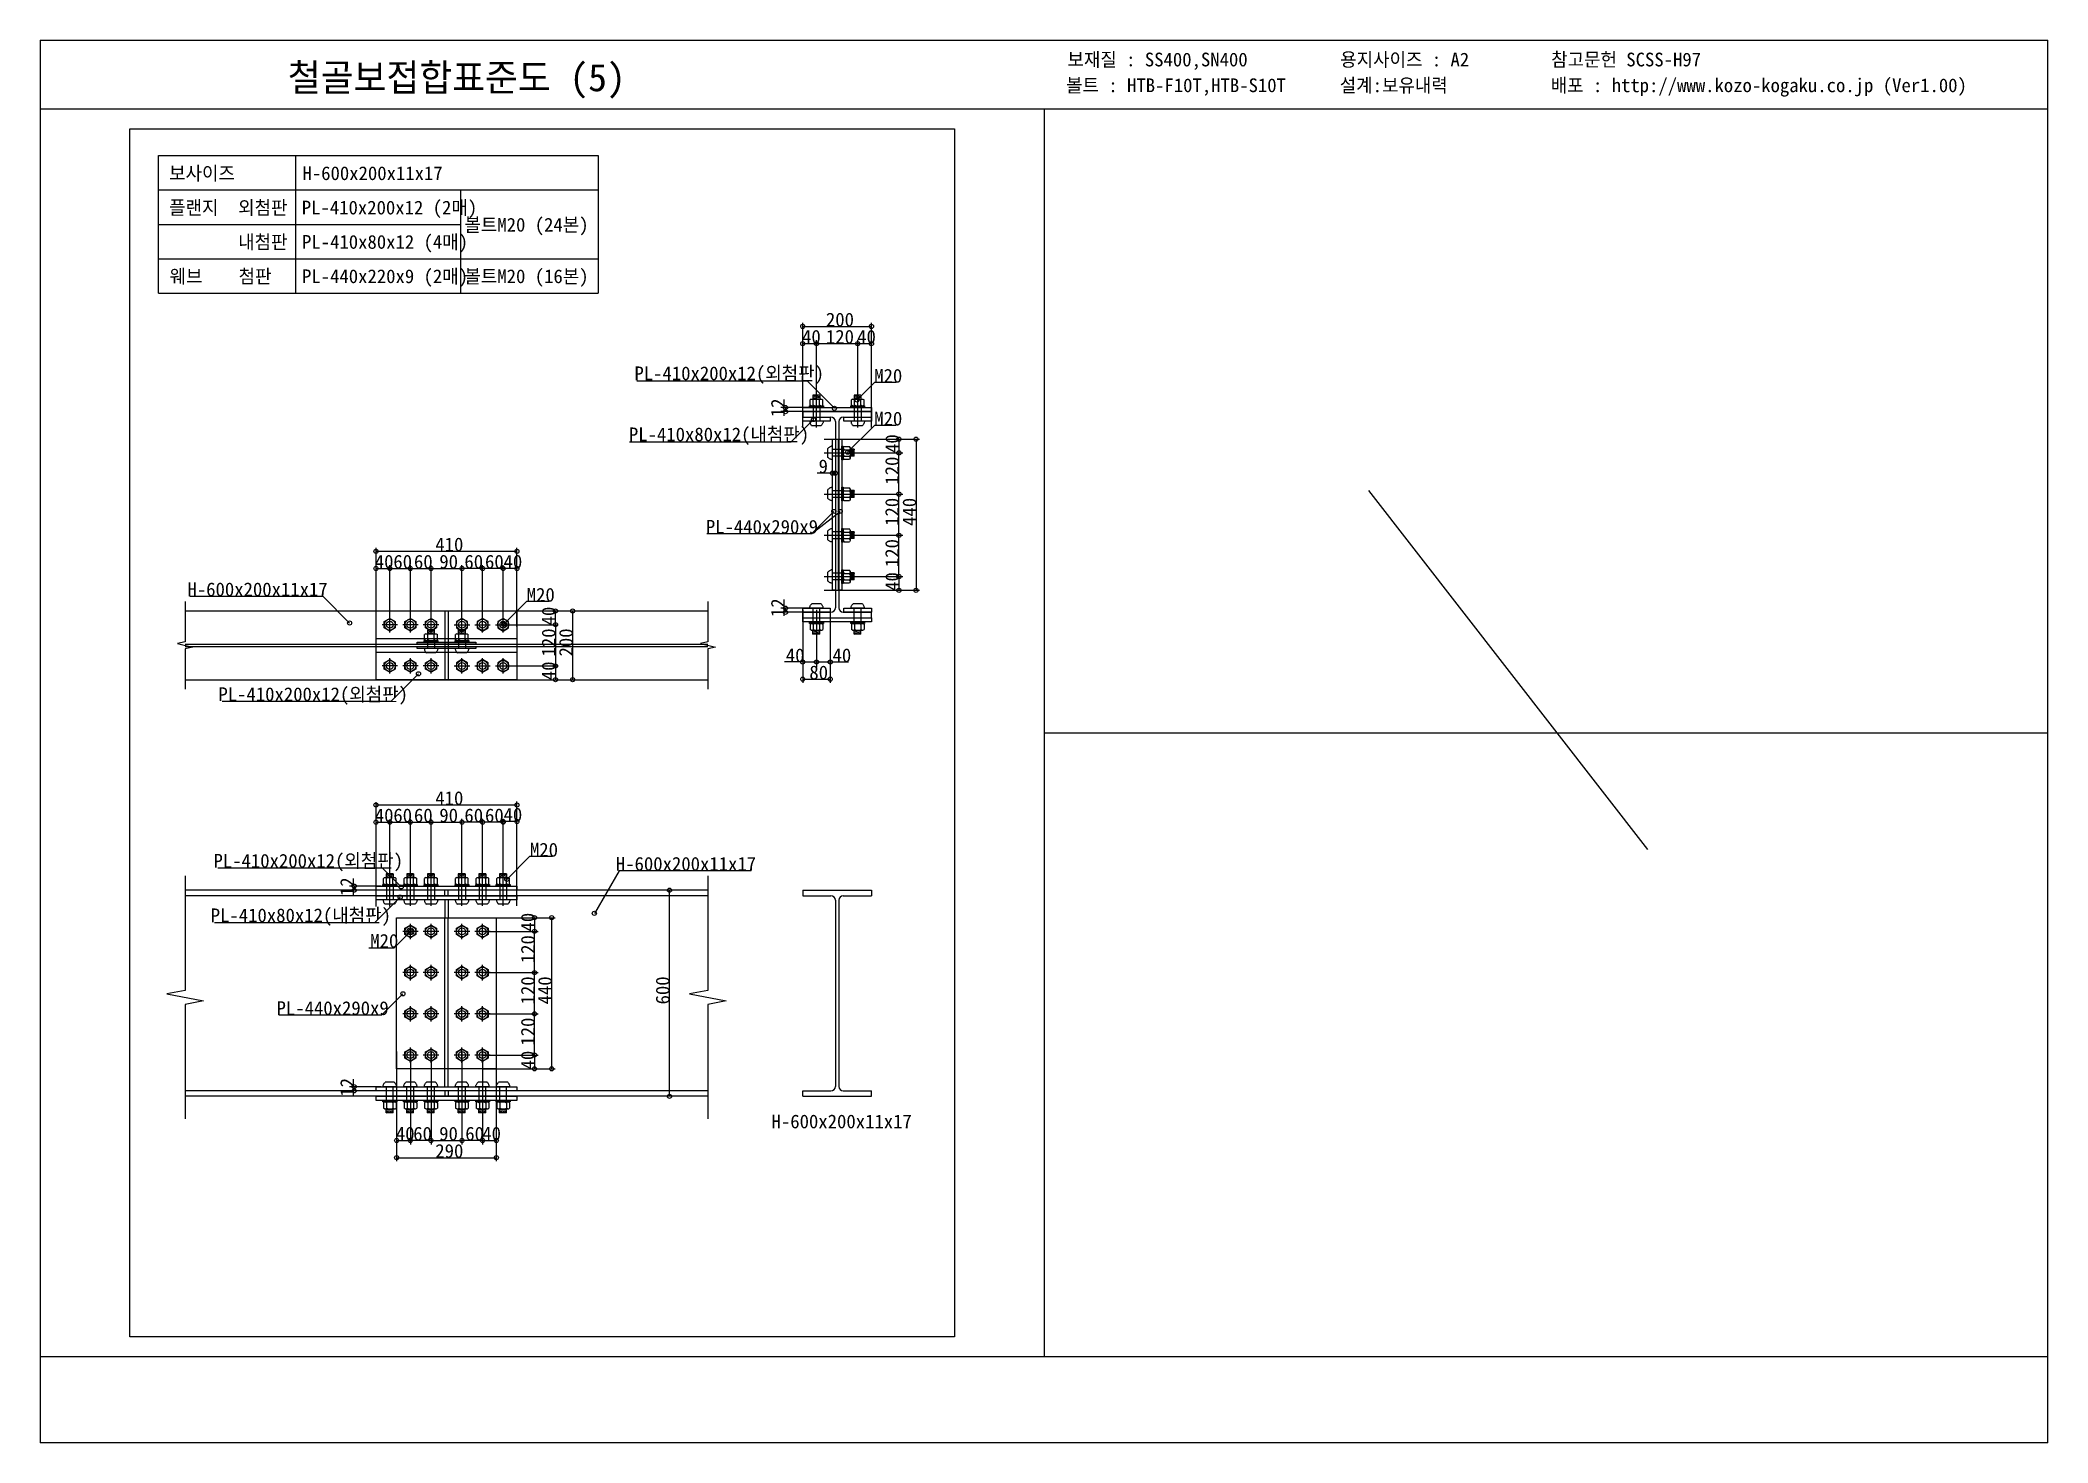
# Model space of a CAD drawing. Extents: x 48 to 5892, y 68 to 4152.
import ezdxf

# ---------------------------------------------------------------- set-up
doc = ezdxf.new("R2010")
doc.units = 0
doc.layers.add('_0-0_', color=7, linetype='CONTINUOUS')

msp = doc.modelspace()

# ---------------------------------------------------------------- texts
at = {"layer": '_0-0_', "color": 2}
msp.add_text('철골보접합표준도 (5)', height=80, dxfattribs=at).set_placement((769.05004, 4002.9275))
at = {"layer": '_0-0_', "color": 7}
for s, p in [('보재질 : SS400,SN400', (3038.3334, 4075.2612)), ('용지사이즈 : A2', (3832.3335, 4075.2612)), ('참고문헌 SCSS-H97', (4446.2499, 4075.2612)), ('볼트 : HTB-F10T,HTB-S10T', (3034.3333, 4000.2612)), ('설계:보유내력', (3830.9168, 4000.2612)), ('배포 : http://www.kozo-kogaku.co.jp (Ver1.00)', (4444.9165, 4000.2612)), ('보사이즈', (423.48899, 3744.3154)), ('H-600x200x11x17', (811.66846, 3744.3154)), ('플랜지', (423.48899, 3644.3152)), ('외첨판', (624.48948, 3644.3152)), ('PL-410x200x12 (2매)', (809.66821, 3644.3152)), ('볼트M20 (24본)', (1283.156, 3594.3153)), ('내첨판', (624.48948, 3544.3154)), ('PL-410x80x12 (4매)', (810.33501, 3544.3154)), ('웨브', (424.82249, 3444.3153)), ('첨판', (625.82298, 3444.3153)), ('PL-440x220x9 (2매)', (810.33501, 3444.3153)), ('볼트M20 (16본)', (1283.156, 3444.3153)), ('200', (2335.2399, 3318.2683)), ('40', (2265.7394, 3268.2555)), ('120', (2335.2399, 3268.2555)), ('40', (2426.2414, 3268.2555)), ('PL-410x200x12(외첨판)', (1777.8647, 3161.8152)), ('M20', (2475.8437, 3154.6552)), ('M20', (2475.8437, 3030.125)), ('PL-410x80x12(내첨판)', (1761.8224, 2984.0554)), ('9', (2313.8928, 2891.0084)), ('PL-440x290x9', (1985.7645, 2715.1248)), ('410', (1198.3, 2663.6854)), ('40', (1022.1565, 2613.4724)), ('60', (1076.1565, 2613.4724)), ('60', (1136.1565, 2613.4724)), ('90', (1209.9444, 2613.4724)), ('60', (1282.9445, 2613.4724)), ('60', (1342.9445, 2613.4724)), ('40', (1396.9445, 2613.4724)), ('H-600x200x11x17', (476.9785, 2532.9253)), ('M20', (1464.36, 2517.2549)), ('40', (2218.4915, 2341.0084)), ('40', (2354.4895, 2341.0084)), ('80', (2286.9899, 2291.0083)), ('PL-410x200x12(외첨판)', (566.95276, 2227.6333)), ('410', (1198.2997, 1925.1883)), ('40', (1022.1565, 1874.9753)), ('60', (1076.1565, 1874.9753)), ('60', (1136.1565, 1874.9753)), ('90', (1209.9444, 1874.9753)), ('60', (1282.9445, 1874.9753)), ('60', (1342.9445, 1874.9753)), ('40', (1396.9445, 1876.9754)), ('M20', (1473.7677, 1774.9753)), ('PL-410x200x12(외첨판)', (552.67478, 1742.7354)), ('H-600x200x11x17', (1723.8441, 1733.8913)), ('PL-410x80x12(내첨판)', (544.6325, 1583.9753)), ('M20', (1008.9435, 1509.6951)), ('PL-440x290x9', (736.2128, 1313.7958)), ('H-600x200x11x17', (2177.0733, 983.92838)), ('40', (1083.4844, 948.42834)), ('60', (1133.9844, 948.42834)), ('290', (1198.3, 897.92837)), ('90', (1209.5499, 948.42834)), ('60', (1285.4844, 948.42834)), ('40', (1334.9845, 948.42834))]:
    msp.add_text(s, height=40, dxfattribs=at).set_placement(p)
for s, p in [('12', (2215.1689, 3054.1288)), ('40', (2548.156, 2949.9379)), ('120', (2547.6589, 2857.6513)), ('120', (2547.6589, 2737.6513)), ('440', (2598.1559, 2737.6514)), ('120', (2547.6589, 2617.6513)), ('40', (2548.156, 2548.4379)), ('12', (2215.1689, 2472.1738)), ('40', (1548.0264, 2447.9548)), ('120', (1548.0275, 2357.4614)), ('200', (1598.5274, 2357.4614)), ('40', (1548.0275, 2288.5079)), ('12', (961.52647, 1660.0253)), ('40', (1487.4629, 1556.8579)), ('120', (1487.4629, 1464.5713)), ('120', (1487.4629, 1344.5713)), ('440', (1537.463, 1344.5948)), ('600', (1879.9299, 1344.5713)), ('120', (1487.4629, 1224.5713)), ('40', (1487.4629, 1155.3578)), ('12', (961.52647, 1076.1174))]:
    msp.add_text(s, height=40, rotation=90, dxfattribs=at).set_placement(p)

# ---------------------------------------------------------------- linework, layer by layer
msp.add_line((3914.42448, 2841.12878), (4726.83268, 1795.15322))
at = {"layer": '_0-0_', "color": 6}
for p, q in [((48.1, 4151.6614), (48.1, 68.26139)), ((48.1, 4151.6614), (5891.8999, 4151.6614)), ((5891.8999, 68.26139), (5891.8999, 4151.6614)), ((5891.8999, 68.26139), (48.1, 68.26139))]:
    msp.add_line(p, q, dxfattribs=at)
at = {"layer": '_0-0_', "color": 2}
for p, q in [((48.1, 3951.6614), (5891.8999, 3951.6614)), ((2970, 3951.6614), (2970, 2134.9613)), ((309.04999, 3893.3114), (2709.05, 3893.3114)), ((309.04999, 376.61137), (309.04999, 3893.3114)), ((2709.05, 3893.3114), (2709.05, 376.61137)), ((2267.7399, 3070.1513), (2467.74, 3070.1513)), ((2267.7399, 3070.1513), (2267.7399, 3054.1512)), ((2267.7399, 3054.1512), (2349.74, 3054.1512)), ((2362.7399, 3041.1512), (2362.7399, 2499.1514)), ((2372.74, 3041.1512), (2372.74, 2499.1514)), ((2385.7399, 3054.1512), (2467.74, 3054.1512)), ((2467.74, 3070.1513), (2467.74, 3054.1512)), ((2267.7399, 2486.1514), (2349.74, 2486.1514)), ((2267.7399, 2470.1513), (2267.7399, 2486.1514)), ((2267.7399, 2470.1513), (2467.74, 2470.1513)), ((2385.7399, 2486.1514), (2467.74, 2486.1514)), ((2467.74, 2470.1513), (2467.74, 2486.1514)), ((2970, 2134.9613), (2970, 318.26139)), ((2970, 2134.9613), (5891.8999, 2134.9613)), ((2267.7399, 1677.0714), (2467.74, 1677.0714)), ((2267.7399, 1677.0714), (2267.7399, 1661.0713)), ((2267.7399, 1661.0713), (2349.74, 1661.0713)), ((2362.7399, 1648.0713), (2362.7399, 1106.0713)), ((2372.74, 1648.0713), (2372.74, 1106.0713)), ((2385.7399, 1661.0713), (2467.74, 1661.0713)), ((2467.74, 1677.0714), (2467.74, 1661.0713)), ((2267.7399, 1093.0714), (2349.74, 1093.0714)), ((2267.7399, 1077.0714), (2267.7399, 1093.0714)), ((2267.7399, 1077.0714), (2467.74, 1077.0714)), ((2385.7399, 1093.0714), (2467.74, 1093.0714)), ((2467.74, 1077.0714), (2467.74, 1093.0714)), ((2709.05, 376.61137), (309.04999, 376.61137)), ((5891.8999, 318.26139), (48.1, 318.26139))]:
    msp.add_line(p, q, dxfattribs=at)
at = {"layer": '_0-0_', "color": 4}
for p, q in [((392.43001, 3815.4813), (1672.43, 3815.4813)), ((392.43001, 3415.4815), (392.43001, 3815.4813)), ((792.42999, 3415.4815), (792.42999, 3815.4813)), ((1672.43, 3815.4813), (1672.43, 3415.4815)), ((392.43001, 3715.4812), (1672.43, 3715.4812)), ((1272.43, 3415.4815), (1272.43, 3715.4812)), ((392.43001, 3615.4814), (1272.43, 3615.4814)), ((392.43001, 3515.4813), (1672.43, 3515.4813)), ((392.43001, 3415.4815), (1672.43, 3415.4815)), ((2267.7399, 3198.2213), (2267.7399, 3328.7214)), ((2267.7399, 3318.2215), (2467.74, 3318.2215)), ((2307.7399, 3198.2213), (2307.7399, 3278.2214)), ((2427.7399, 3198.2213), (2427.7399, 3278.2214)), ((2467.74, 3198.2213), (2467.74, 3328.7214)), ((2267.7399, 3268.2212), (2307.7399, 3268.2212)), ((2307.7399, 3268.2212), (2427.7399, 3268.2212)), ((2427.7399, 3268.2212), (2467.74, 3268.2212)), ((1785.2399, 3159.7012), (2280.2599, 3159.7012)), ((2267.7399, 3024.4614), (2267.7399, 3212.4615)), ((2280.2599, 3159.7012), (2360, 3079.9614)), ((2307.7399, 3024.4614), (2307.7399, 3212.4615)), ((2427.7399, 3024.4614), (2427.7399, 3212.4615)), ((2467.74, 3024.4614), (2467.74, 3212.4615)), ((2297.155, 3118.2814), (2317.155, 3114.6412)), ((2297.155, 3114.6912), (2317.155, 3111.0514)), ((2297.155, 3110.7014), (2314.336, 3107.5813)), ((2417.155, 3118.2814), (2437.155, 3114.6412)), ((2417.155, 3114.6912), (2437.155, 3111.0514)), ((2417.155, 3110.7014), (2434.336, 3107.5813)), ((2476.157, 3154.6384), (2425.7869, 3104.2683)), ((2540.093, 3154.6384), (2476.157, 3154.6384)), ((2250.2399, 3082.1514), (2204.002, 3082.1514)), ((2250.2399, 3070.1513), (2204.002, 3070.1513)), ((2217.502, 3082.1514), (2217.502, 3070.1513)), ((2234.2619, 2982.4813), (2298.991, 3047.2103)), ((2297.7399, 3082.1514), (2242.502, 3082.1514)), ((2297.7399, 3070.1513), (2242.502, 3070.1513)), ((2297.7399, 3082.1514), (2297.7399, 3042.1514)), ((2317.74, 3082.1514), (2317.74, 3042.1514)), ((2417.7399, 3082.1514), (2417.7399, 3042.1514)), ((2437.74, 3082.1514), (2437.74, 3042.1514)), ((1763.2399, 2982.4813), (2234.2619, 2982.4813)), ((2330.05, 2990.1515), (2512.6229, 2990.1515)), ((2476.157, 3030.1078), (2398.3033, 2952.2543)), ((2540.093, 3030.1078), (2476.157, 3030.1078)), ((2501.6229, 2990.1515), (2607.4929, 2990.1515)), ((2547.6229, 2990.1515), (2547.6229, 2950.1515)), ((2597.6229, 2990.1515), (2597.6229, 2550.1513)), ((2330.05, 2950.1515), (2512.6229, 2950.1515)), ((2381.2399, 2960.1509), (2354.24, 2960.1509)), ((2381.2399, 2940.1509), (2354.24, 2940.1509)), ((2409.7899, 2960.7357), (2406.6699, 2943.5549)), ((2413.7799, 2960.7357), (2410.1399, 2940.7357)), ((2417.37, 2960.7357), (2413.73, 2940.7357)), ((2501.6229, 2950.1515), (2558.6229, 2950.1515)), ((2547.6229, 2830.1513), (2547.6229, 2950.1515)), ((2354.24, 2891.1743), (2309.5499, 2891.1743)), ((2362.7399, 2891.1743), (2354.24, 2891.1743)), ((2330.05, 2830.1513), (2512.6229, 2830.1513)), ((2381.2399, 2840.1508), (2354.24, 2840.1508)), ((2381.2399, 2820.1509), (2354.24, 2820.1509)), ((2409.7899, 2840.7359), (2406.6699, 2823.5549)), ((2413.7799, 2840.7359), (2410.1399, 2820.7359)), ((2417.37, 2840.7359), (2413.73, 2820.7359)), ((2501.6229, 2830.1513), (2558.6229, 2830.1513)), ((2547.6229, 2710.1513), (2547.6229, 2830.1513)), ((2293.869, 2715.2079), (2358.4289, 2779.7679)), ((2293.869, 2715.2079), (2376.9899, 2779.7679)), ((1989.0499, 2715.2079), (2293.869, 2715.2079)), ((2330.05, 2710.1513), (2512.6229, 2710.1513)), ((2381.2399, 2720.1508), (2354.24, 2720.1508)), ((2381.2399, 2700.1508), (2354.24, 2700.1508)), ((2409.7899, 2720.7359), (2406.6699, 2703.5549)), ((2413.7799, 2720.7359), (2410.1399, 2700.7359)), ((2417.37, 2720.7359), (2413.73, 2700.7359)), ((2501.6229, 2710.1513), (2558.6229, 2710.1513)), ((2547.6229, 2590.1513), (2547.6229, 2710.1513)), ((1025.7999, 2543.6383), (1025.7999, 2674.1384)), ((1025.7999, 2663.6383), (1435.8, 2663.6383)), ((1435.8, 2543.6383), (1435.8, 2674.1384)), ((1025.7999, 2613.6384), (1065.8, 2613.6384)), ((1065.8, 2543.6383), (1065.8, 2623.6383)), ((1065.8, 2613.6384), (1125.8, 2613.6384)), ((1125.8, 2543.6383), (1125.8, 2623.6383)), ((1125.8, 2613.6384), (1185.8, 2613.6384)), ((1185.8, 2543.6383), (1185.8, 2623.6383)), ((1185.8, 2613.6384), (1275.7999, 2613.6384)), ((1275.7999, 2543.6383), (1275.7999, 2623.6383)), ((1335.7999, 2613.6384), (1275.7999, 2613.6384)), ((1335.7999, 2543.6383), (1335.7999, 2623.6383)), ((1395.8, 2613.6384), (1335.7999, 2613.6384)), ((1395.8, 2543.6383), (1395.8, 2623.6383)), ((1435.8, 2613.6384), (1395.8, 2613.6384)), ((2330.05, 2590.1513), (2512.6229, 2590.1513)), ((2381.2399, 2600.1508), (2354.24, 2600.1508)), ((2381.2399, 2580.1508), (2354.24, 2580.1508)), ((2409.7899, 2600.7359), (2406.6699, 2583.5549)), ((2413.7799, 2600.7359), (2410.1399, 2580.7359)), ((2417.37, 2600.7359), (2413.73, 2580.7359)), ((2501.6229, 2590.1513), (2558.6229, 2590.1513)), ((2547.6229, 2590.1513), (2547.6229, 2550.1513)), ((469.99971, 2517.8811), (469.99971, 2400.2452)), ((483.85999, 2532.9253), (870.80002, 2532.9253)), ((870.80002, 2532.9253), (948.79999, 2454.9253)), ((1025.7999, 2444.8513), (1025.7999, 2553.6383)), ((1065.8, 2444.8513), (1065.8, 2553.6383)), ((1125.8, 2444.8513), (1125.8, 2553.6383)), ((1185.8, 2444.8513), (1185.8, 2553.6383)), ((1275.7999, 2444.8513), (1275.7999, 2553.6383)), ((1335.7999, 2444.8513), (1335.7999, 2553.6383)), ((1395.8, 2444.8513), (1395.8, 2553.6383)), ((1463.4803, 2517.3378), (1397.1103, 2450.9679)), ((1435.8, 2444.8513), (1435.8, 2553.6383)), ((1529.7392, 2517.3378), (1463.4803, 2517.3378)), ((1991.6, 2517.8811), (1991.6, 2400.2452)), ((2330.05, 2550.1513), (2512.6229, 2550.1513)), ((2501.6229, 2550.1513), (2607.4929, 2550.1513)), ((1065.8, 2427.4614), (1065.8, 2472.4613)), ((1125.8, 2427.4614), (1125.8, 2472.4613)), ((1185.8, 2427.4614), (1185.8, 2472.4613)), ((1225.7999, 2489.9613), (1225.7999, 2289.9614)), ((1235.7999, 2489.9613), (1235.7999, 2289.9614)), ((1275.7999, 2427.4614), (1275.7999, 2472.4613)), ((1335.7999, 2427.4614), (1335.7999, 2472.4613)), ((1395.8, 2427.4614), (1395.8, 2472.4613)), ((1494.0745, 2489.9613), (1611.9445, 2489.9613)), ((1548.0745, 2449.9613), (1548.0745, 2489.9613)), ((1598.0744, 2489.9613), (1598.0744, 2289.9614)), ((2250.2399, 2498.1514), (2204.002, 2498.1514)), ((2250.2399, 2486.1514), (2204.002, 2486.1514)), ((2217.502, 2486.1514), (2217.502, 2498.1514)), ((2297.7399, 2498.1514), (2242.502, 2498.1514)), ((2297.7399, 2486.1514), (2242.502, 2486.1514)), ((2267.7399, 2493.2213), (2267.7399, 2349.2213)), ((2297.7399, 2458.1513), (2297.7399, 2498.1514)), ((2307.7399, 2493.2213), (2307.7399, 2349.2213)), ((2317.74, 2458.1513), (2317.74, 2498.1514)), ((2347.74, 2493.2213), (2347.74, 2349.2213)), ((2417.7399, 2458.1513), (2417.7399, 2498.1514)), ((2437.74, 2458.1513), (2437.74, 2498.1514)), ((469.99971, 2400.2452), (448.20969, 2395.1312)), ((1025.7999, 2409.9614), (1435.8, 2409.9614)), ((1088.3, 2449.9613), (1043.3, 2449.9613)), ((1148.3, 2449.9613), (1103.3, 2449.9613)), ((1145.7999, 2399.2113), (1315.8, 2399.2113)), ((1145.7999, 2393.2114), (1145.7999, 2399.2113)), ((1208.3, 2449.9613), (1163.3, 2449.9613)), ((1165.8049, 2403.7113), (1205.805, 2403.7113)), ((1165.8049, 2399.2113), (1165.8049, 2403.7113)), ((1205.805, 2399.2113), (1165.8049, 2399.2113)), ((1170.5049, 2423.7113), (1167.2999, 2421.5404)), ((1167.2999, 2405.8713), (1167.2999, 2421.5404)), ((1170.5049, 2403.7113), (1167.2999, 2405.8713)), ((1170.5049, 2423.7113), (1201.1039, 2423.7113)), ((1170.5049, 2403.7113), (1201.1039, 2403.7113)), ((1173.359, 2423.7113), (1176.5729, 2421.5404)), ((1173.359, 2403.7113), (1176.5729, 2405.8713)), ((1175.2199, 2435.3414), (1195.2199, 2431.7014)), ((1175.2199, 2435.3414), (1175.2199, 2423.7113)), ((1195.2199, 2435.3414), (1175.2199, 2435.3414)), ((1175.2199, 2431.7514), (1195.2199, 2428.1114)), ((1175.2199, 2427.7613), (1192.4009, 2424.6413)), ((1175.8049, 2399.2113), (1175.8049, 2380.7113)), ((1179.7689, 2423.7113), (1176.5729, 2421.5404)), ((1176.5729, 2405.8713), (1176.5729, 2421.5404)), ((1179.7689, 2403.7113), (1176.5729, 2405.8713)), ((1191.8399, 2423.7113), (1195.036, 2421.5404)), ((1191.8399, 2403.7113), (1195.036, 2405.8713)), ((1198.241, 2423.7113), (1195.036, 2421.5404)), ((1195.036, 2405.8713), (1195.036, 2421.5404)), ((1198.241, 2403.7113), (1195.036, 2405.8713)), ((1195.2199, 2435.3414), (1195.2199, 2423.7113)), ((1195.805, 2399.2113), (1195.805, 2380.7113)), ((1201.1039, 2423.7113), (1204.2999, 2421.5404)), ((1201.1039, 2403.7113), (1204.2999, 2405.8713)), ((1204.2999, 2405.8713), (1204.2999, 2421.5404)), ((1205.805, 2403.7113), (1205.805, 2399.2113)), ((1253.2999, 2449.9613), (1298.3, 2449.9613)), ((1255.795, 2403.7113), (1295.795, 2403.7113)), ((1255.795, 2399.2113), (1255.795, 2403.7113)), ((1295.795, 2399.2113), (1255.795, 2399.2113)), ((1260.4949, 2423.7113), (1257.29, 2421.5404)), ((1257.29, 2405.8713), (1257.29, 2421.5404)), ((1260.4949, 2403.7113), (1257.29, 2405.8713)), ((1260.4949, 2423.7113), (1291.094, 2423.7113)), ((1260.4949, 2403.7113), (1291.094, 2403.7113)), ((1263.3489, 2423.7113), (1266.563, 2421.5404)), ((1263.3489, 2403.7113), (1266.563, 2405.8713)), ((1265.21, 2435.3414), (1285.2099, 2431.7014)), ((1265.21, 2435.3414), (1265.21, 2423.7113)), ((1285.2099, 2435.3414), (1265.21, 2435.3414)), ((1265.21, 2431.7514), (1285.2099, 2428.1114)), ((1265.21, 2427.7613), (1282.391, 2424.6413)), ((1265.7949, 2399.2113), (1265.7949, 2380.7113)), ((1269.759, 2423.7113), (1266.563, 2421.5404)), ((1266.563, 2405.8713), (1266.563, 2421.5404)), ((1269.759, 2403.7113), (1266.563, 2405.8713)), ((1281.8299, 2423.7113), (1285.0259, 2421.5404)), ((1281.8299, 2403.7113), (1285.0259, 2405.8713)), ((1288.2309, 2423.7113), (1285.0259, 2421.5404)), ((1285.0259, 2405.8713), (1285.0259, 2421.5404)), ((1288.2309, 2403.7113), (1285.0259, 2405.8713)), ((1285.2099, 2435.3414), (1285.2099, 2423.7113)), ((1285.7949, 2399.2113), (1285.7949, 2380.7113)), ((1291.094, 2423.7113), (1294.29, 2421.5404)), ((1291.094, 2403.7113), (1294.29, 2405.8713)), ((1294.29, 2405.8713), (1294.29, 2421.5404)), ((1295.795, 2403.7113), (1295.795, 2399.2113)), ((1313.2999, 2449.9613), (1358.3, 2449.9613)), ((1315.8, 2399.2113), (1315.8, 2393.2114)), ((1373.2999, 2449.9613), (1418.3, 2449.9613)), ((1415.9445, 2449.9613), (1506.5095, 2449.9613)), ((1494.0745, 2449.9613), (1556.0744, 2449.9613)), ((1548.0745, 2449.9613), (1548.0745, 2329.9613)), ((1991.6, 2400.2452), (1969.81, 2395.1312)), ((2297.155, 2429.6013), (2314.336, 2432.7213)), ((2297.155, 2425.6114), (2317.155, 2429.2514)), ((2297.155, 2422.0214), (2317.155, 2425.6614)), ((2417.155, 2429.6013), (2434.336, 2432.7213)), ((2417.155, 2425.6114), (2437.155, 2429.2514)), ((2417.155, 2422.0214), (2437.155, 2425.6614)), ((448.20969, 2395.1312), (491.78869, 2384.9016)), ((491.78869, 2384.9016), (469.99871, 2379.7876)), ((469.99871, 2379.7876), (469.99871, 2262.1517)), ((469.99901, 2393.2114), (1991.5993, 2393.2114)), ((469.99901, 2386.7114), (1991.5993, 2386.7114)), ((1025.7999, 2369.9613), (1435.8, 2369.9613)), ((1065.8, 2307.4614), (1065.8, 2352.4614)), ((1125.8, 2307.4614), (1125.8, 2352.4614)), ((1315.8, 2393.2114), (1145.7999, 2393.2114)), ((1145.7999, 2386.7114), (1315.8, 2386.7114)), ((1145.7999, 2380.7113), (1145.7999, 2386.7114)), ((1315.8, 2380.7113), (1145.7999, 2380.7113)), ((1205.2999, 2380.7113), (1166.2999, 2380.7113)), ((1166.2999, 2380.7113), (1166.3991, 2378.9848)), ((1166.3991, 2378.9848), (1166.6966, 2377.2874)), ((1166.6966, 2377.2874), (1167.1925, 2375.6188)), ((1167.1925, 2375.6188), (1167.8867, 2373.9793)), ((1167.8867, 2373.9793), (1168.7792, 2372.3688)), ((1168.7792, 2372.3688), (1169.8701, 2370.7874)), ((1169.8701, 2370.7874), (1171.1593, 2369.2348)), ((1171.1593, 2369.2348), (1172.647, 2367.7113)), ((1198.9529, 2367.7113), (1172.647, 2367.7113)), ((1185.8, 2307.4614), (1185.8, 2352.4614)), ((1200.4405, 2369.2348), (1198.9529, 2367.7113)), ((1201.7297, 2370.7874), (1200.4405, 2369.2348)), ((1202.8207, 2372.3688), (1201.7297, 2370.7874)), ((1203.7132, 2373.9793), (1202.8207, 2372.3688)), ((1204.4074, 2375.6188), (1203.7132, 2373.9793)), ((1204.9032, 2377.2874), (1204.4074, 2375.6188)), ((1205.2008, 2378.9848), (1204.9032, 2377.2874)), ((1205.2999, 2380.7113), (1205.2008, 2378.9848)), ((1295.29, 2380.7113), (1256.29, 2380.7113)), ((1256.29, 2380.7113), (1256.3891, 2378.9848)), ((1256.3891, 2378.9848), (1256.6867, 2377.2874)), ((1256.6867, 2377.2874), (1257.1825, 2375.6188)), ((1257.1825, 2375.6188), (1257.8767, 2373.9793)), ((1257.8767, 2373.9793), (1258.7692, 2372.3688)), ((1258.7692, 2372.3688), (1259.8601, 2370.7874)), ((1259.8601, 2370.7874), (1261.1494, 2369.2348)), ((1261.1494, 2369.2348), (1262.637, 2367.7113)), ((1288.9429, 2367.7113), (1262.637, 2367.7113)), ((1275.7999, 2307.4614), (1275.7999, 2352.4614)), ((1290.4306, 2369.2348), (1288.9429, 2367.7113)), ((1291.7198, 2370.7874), (1290.4306, 2369.2348)), ((1292.8107, 2372.3688), (1291.7198, 2370.7874)), ((1293.7032, 2373.9793), (1292.8107, 2372.3688)), ((1294.3974, 2375.6188), (1293.7032, 2373.9793)), ((1294.8932, 2377.2874), (1294.3974, 2375.6188)), ((1295.1908, 2378.9848), (1294.8932, 2377.2874)), ((1295.29, 2380.7113), (1295.1908, 2378.9848)), ((1315.8, 2386.7114), (1315.8, 2380.7113)), ((1335.7999, 2307.4614), (1335.7999, 2352.4614)), ((1395.8, 2307.4614), (1395.8, 2352.4614)), ((1969.81, 2395.1312), (2013.389, 2384.9016)), ((2013.389, 2384.9016), (1991.5989, 2379.7876)), ((1991.5989, 2379.7876), (1991.5989, 2262.1517)), ((2267.7399, 2341.4614), (2214.49, 2341.4614)), ((2267.7399, 2380.4613), (2267.7399, 2281.2214)), ((2267.7399, 2341.4614), (2307.7399, 2341.4614)), ((2307.7399, 2380.4613), (2307.7399, 2325.2214)), ((2307.7399, 2341.4614), (2347.74, 2341.4614)), ((2347.74, 2380.4613), (2347.74, 2281.2214)), ((2347.74, 2341.4614), (2400.9899, 2341.4614)), ((1088.3, 2329.9613), (1043.3, 2329.9613)), ((1069.5579, 2227.2163), (1149.4279, 2307.0864)), ((1148.3, 2329.9613), (1103.3, 2329.9613)), ((1208.3, 2329.9613), (1163.3, 2329.9613)), ((1253.2999, 2329.9613), (1298.3, 2329.9613)), ((1313.2999, 2329.9613), (1358.3, 2329.9613)), ((1373.2999, 2329.9613), (1418.3, 2329.9613)), ((1415.9445, 2329.9613), (1506.5095, 2329.9613)), ((1415.9445, 2289.9614), (1506.5095, 2289.9614)), ((1494.0745, 2329.9613), (1556.0744, 2329.9613)), ((1494.0745, 2289.9614), (1611.9445, 2289.9614)), ((1548.0745, 2329.9613), (1548.0745, 2289.9614)), ((2267.7399, 2291.4613), (2347.74, 2291.4613)), ((577.86, 2227.2163), (1069.5579, 2227.2163)), ((1025.7999, 1803.1413), (1025.7999, 1933.6414)), ((1435.8, 1805.1414), (1435.8, 1935.6413)), ((1025.7999, 1925.1414), (1435.8, 1925.1414)), ((1025.7999, 1875.1413), (1065.8, 1875.1413)), ((1065.8, 1803.1413), (1065.8, 1883.1414)), ((1065.8, 1875.1413), (1125.8, 1875.1413)), ((1125.8, 1805.1414), (1125.8, 1885.1413)), ((1125.8, 1875.1413), (1185.8, 1875.1413)), ((1185.8, 1805.1414), (1185.8, 1885.1413)), ((1185.8, 1875.1413), (1275.7999, 1875.1413)), ((1275.7999, 1805.1414), (1275.7999, 1885.1413)), ((1335.7999, 1875.1413), (1275.7999, 1875.1413)), ((1335.7999, 1805.1414), (1335.7999, 1885.1413)), ((1395.8, 1875.1413), (1335.7999, 1875.1413)), ((1395.8, 1805.1414), (1395.8, 1885.1413)), ((1435.8, 1877.1413), (1395.8, 1877.1413)), ((1025.7999, 1629.3813), (1025.7999, 1817.3813)), ((1065.8, 1629.3813), (1065.8, 1817.3813)), ((1125.8, 1631.3813), (1125.8, 1819.3813)), ((1185.8, 1631.3813), (1185.8, 1819.3813)), ((1275.7999, 1631.3813), (1275.7999, 1819.3813)), ((1335.7999, 1631.3813), (1335.7999, 1819.3813)), ((1395.8, 1631.3813), (1395.8, 1819.3813)), ((1435.8, 1631.3813), (1435.8, 1819.3813)), ((1472.888, 1775.0583), (1406.5179, 1708.6884)), ((1539.1469, 1775.0583), (1472.888, 1775.0583)), ((469.99998, 1719.0949), (469.99998, 1385.4149)), ((564.85999, 1741.8814), (1043.5579, 1741.8814)), ((1043.5579, 1741.8814), (1098.8, 1686.6394)), ((1055.2199, 1725.2013), (1075.22, 1721.5613)), ((1055.2199, 1721.6114), (1075.22, 1717.9713)), ((1055.2199, 1717.6214), (1072.4009, 1714.5014)), ((1115.2199, 1725.2013), (1135.2199, 1721.5613)), ((1115.2199, 1721.6114), (1135.2199, 1717.9713)), ((1115.2199, 1717.6214), (1132.4009, 1714.5014)), ((1175.2199, 1725.2013), (1195.2199, 1721.5613)), ((1175.2199, 1721.6114), (1195.2199, 1717.9713)), ((1175.2199, 1717.6214), (1192.4009, 1714.5014)), ((1265.2199, 1725.2013), (1285.22, 1721.5613)), ((1265.2199, 1721.6114), (1285.22, 1717.9713)), ((1265.2199, 1717.6214), (1282.4009, 1714.5014)), ((1325.2199, 1725.2013), (1345.22, 1721.5613)), ((1325.2199, 1721.6114), (1345.22, 1717.9713)), ((1325.2199, 1717.6214), (1342.4009, 1714.5014)), ((1385.2199, 1725.2013), (1405.22, 1721.5613)), ((1385.2199, 1721.6114), (1405.22, 1717.9713)), ((1385.2199, 1717.6214), (1402.4009, 1714.5014)), ((1733.0215, 1733.8913), (1661.3262, 1609.7113)), ((2117.3241, 1733.8913), (1733.0215, 1733.8913)), ((1991.6, 1719.0949), (1991.6, 1385.4149)), ((994.24038, 1689.0714), (948.85948, 1689.0714)), ((994.24038, 1677.0714), (948.85948, 1677.0714)), ((962.10931, 1689.0714), (962.10931, 1677.0714)), ((1040.86, 1689.0714), (986.64592, 1689.0714)), ((1040.86, 1677.0714), (986.64592, 1677.0714)), ((1022.5709, 1583.4013), (1095.813, 1656.6434)), ((1055.805, 1689.0714), (1055.805, 1649.0713)), ((1075.805, 1689.0714), (1075.805, 1649.0713)), ((1115.8049, 1689.0714), (1115.8049, 1649.0713)), ((1135.805, 1689.0714), (1135.805, 1649.0713)), ((1175.8049, 1689.0714), (1175.8049, 1649.0713)), ((1195.805, 1689.0714), (1195.805, 1649.0713)), ((1265.805, 1689.0714), (1265.805, 1649.0713)), ((1285.8049, 1689.0714), (1285.8049, 1649.0713)), ((1325.805, 1689.0714), (1325.805, 1649.0713)), ((1345.8049, 1689.0714), (1345.8049, 1649.0713)), ((1385.805, 1689.0714), (1385.805, 1649.0713)), ((1405.805, 1689.0714), (1405.805, 1649.0713)), ((1879.9299, 1077.0714), (1879.9299, 1677.0714)), ((555.86001, 1583.4013), (1022.5709, 1583.4013)), ((1125.8, 1534.5713), (1125.8, 1579.5713)), ((1185.8, 1534.5713), (1185.8, 1579.5713)), ((1225.7999, 1157.0713), (1225.7999, 1597.0713)), ((1235.7999, 1157.0713), (1235.7999, 1597.0713)), ((1275.7999, 1534.5713), (1275.7999, 1579.5713)), ((1335.7999, 1597.0713), (1451.93, 1597.0713)), ((1335.7999, 1534.5713), (1335.7999, 1579.5713)), ((1440.93, 1597.0713), (1546.8, 1597.0713)), ((1486.9299, 1597.0713), (1486.9299, 1557.0714)), ((1536.93, 1597.0713), (1536.93, 1157.0713)), ((1078.4237, 1509.6951), (1125.8, 1557.0714)), ((1148.3, 1557.0714), (1103.3, 1557.0714)), ((1208.3, 1557.0714), (1163.3, 1557.0714)), ((1298.3, 1557.0714), (1253.2999, 1557.0714)), ((1358.3, 1557.0714), (1313.2999, 1557.0714)), ((1335.7999, 1557.0714), (1451.93, 1557.0714)), ((1440.93, 1557.0714), (1497.9299, 1557.0714)), ((1486.9299, 1437.0713), (1486.9299, 1557.0714)), ((1005.2537, 1509.6951), (1078.4237, 1509.6951)), ((1148.3, 1437.0713), (1103.3, 1437.0713)), ((1125.8, 1414.5713), (1125.8, 1459.5713)), ((1208.3, 1437.0713), (1163.3, 1437.0713)), ((1185.8, 1414.5713), (1185.8, 1459.5713)), ((1298.3, 1437.0713), (1253.2999, 1437.0713)), ((1275.7999, 1414.5713), (1275.7999, 1459.5713)), ((1358.3, 1437.0713), (1313.2999, 1437.0713)), ((1335.7999, 1414.5713), (1335.7999, 1459.5713)), ((1335.7999, 1437.0713), (1451.93, 1437.0713)), ((1440.93, 1437.0713), (1497.9299, 1437.0713)), ((1486.9299, 1317.0713), (1486.9299, 1437.0713)), ((469.99998, 1385.4149), (416.65998, 1375.2548)), ((416.65998, 1375.2548), (523.34002, 1354.9349)), ((523.34002, 1354.9349), (469.99998, 1344.7748)), ((469.99998, 1344.7748), (469.99998, 1011.0948)), ((1042.3172, 1313.8788), (1103.9982, 1375.5598)), ((1991.6, 1385.4149), (1938.26, 1375.2548)), ((1938.26, 1375.2548), (2044.94, 1354.9349)), ((2044.94, 1354.9349), (1991.6, 1344.7748)), ((1991.6, 1344.7748), (1991.6, 1011.0948)), ((742.86001, 1313.8788), (1042.3172, 1313.8788)), ((1148.3, 1317.0713), (1103.3, 1317.0713)), ((1125.8, 1294.5714), (1125.8, 1339.5713)), ((1208.3, 1317.0713), (1163.3, 1317.0713)), ((1185.8, 1294.5714), (1185.8, 1339.5713)), ((1298.3, 1317.0713), (1253.2999, 1317.0713)), ((1275.7999, 1294.5714), (1275.7999, 1339.5713)), ((1358.3, 1317.0713), (1313.2999, 1317.0713)), ((1335.7999, 1294.5714), (1335.7999, 1339.5713)), ((1335.7999, 1317.0713), (1451.93, 1317.0713)), ((1440.93, 1317.0713), (1497.9299, 1317.0713)), ((1486.9299, 1197.0714), (1486.9299, 1317.0713)), ((1085.7999, 1207.0714), (1085.7999, 982.0949)), ((1148.3, 1197.0714), (1103.3, 1197.0714)), ((1125.8, 1174.5714), (1125.8, 1219.5713)), ((1125.8, 1207.0714), (1125.8, 982.0949)), ((1208.3, 1197.0714), (1163.3, 1197.0714)), ((1185.8, 1174.5714), (1185.8, 1219.5713)), ((1185.8, 1207.0714), (1185.8, 982.0949)), ((1298.3, 1197.0714), (1253.2999, 1197.0714)), ((1275.7999, 1174.5714), (1275.7999, 1219.5713)), ((1275.7999, 1207.0714), (1275.7999, 982.0949)), ((1358.3, 1197.0714), (1313.2999, 1197.0714)), ((1335.7999, 1174.5714), (1335.7999, 1219.5713)), ((1335.7999, 1207.0714), (1335.7999, 982.0949)), ((1335.7999, 1197.0714), (1451.93, 1197.0714)), ((1375.8, 1207.0714), (1375.8, 982.0949)), ((1440.93, 1197.0714), (1497.9299, 1197.0714)), ((1486.9299, 1197.0714), (1486.9299, 1157.0713)), ((1335.7999, 1157.0713), (1451.93, 1157.0713)), ((1440.93, 1157.0713), (1546.8, 1157.0713)), ((994.24038, 1105.0713), (948.85948, 1105.0713)), ((994.24038, 1093.0714), (948.85948, 1093.0714)), ((962.10931, 1093.0714), (962.10931, 1105.0713)), ((1040.86, 1105.0713), (986.64592, 1105.0713)), ((1040.86, 1093.0714), (986.64592, 1093.0714)), ((1055.805, 1065.0714), (1055.805, 1105.0713)), ((1075.805, 1065.0714), (1075.805, 1105.0713)), ((1115.8049, 1065.0714), (1115.8049, 1105.0713)), ((1135.805, 1065.0714), (1135.805, 1105.0713)), ((1175.8049, 1065.0714), (1175.8049, 1105.0713)), ((1195.805, 1065.0714), (1195.805, 1105.0713)), ((1265.805, 1065.0714), (1265.805, 1105.0713)), ((1285.8049, 1065.0714), (1285.8049, 1105.0713)), ((1325.805, 1065.0714), (1325.805, 1105.0713)), ((1345.8049, 1065.0714), (1345.8049, 1105.0713)), ((1385.805, 1065.0714), (1385.805, 1105.0713)), ((1405.805, 1065.0714), (1405.805, 1105.0713)), ((1055.2199, 1036.5214), (1072.4009, 1039.6413)), ((1055.2199, 1032.5313), (1075.22, 1036.1713)), ((1055.2199, 1028.9413), (1075.22, 1032.5814)), ((1115.2199, 1036.5214), (1132.4009, 1039.6413)), ((1115.2199, 1032.5313), (1135.2199, 1036.1713)), ((1115.2199, 1028.9413), (1135.2199, 1032.5814)), ((1175.2199, 1036.5214), (1192.4009, 1039.6413)), ((1175.2199, 1032.5313), (1195.2199, 1036.1713)), ((1175.2199, 1028.9413), (1195.2199, 1032.5814)), ((1265.2199, 1036.5214), (1282.4009, 1039.6413)), ((1265.2199, 1032.5313), (1285.22, 1036.1713)), ((1265.2199, 1028.9413), (1285.22, 1032.5814)), ((1325.2199, 1036.5214), (1342.4009, 1039.6413)), ((1325.2199, 1032.5313), (1345.22, 1036.1713)), ((1325.2199, 1028.9413), (1345.22, 1032.5814)), ((1385.2199, 1036.5214), (1402.4009, 1039.6413)), ((1385.2199, 1032.5313), (1405.22, 1036.1713)), ((1385.2199, 1028.9413), (1405.22, 1032.5814)), ((1085.7999, 987.38134), (1085.7999, 888.14139)), ((1085.7999, 948.38136), (1125.8, 948.38136)), ((1125.8, 987.38134), (1125.8, 936.38138)), ((1185.8, 948.38136), (1125.8, 948.38136)), ((1185.8, 987.38134), (1185.8, 936.38138)), ((1185.8, 948.38136), (1275.7999, 948.38136)), ((1275.7999, 987.38134), (1275.7999, 936.38138)), ((1335.7999, 948.38136), (1275.7999, 948.38136)), ((1335.7999, 987.38134), (1335.7999, 936.38138)), ((1335.7999, 948.38136), (1375.8, 948.38136)), ((1375.8, 987.38134), (1375.8, 888.14139)), ((1085.7999, 898.38138), (1375.8, 898.38138))]:
    msp.add_line(p, q, dxfattribs=at)
at = {"layer": '_0-0_', "color": 3}
for p, q in [((2292.4399, 3106.6515), (2289.2349, 3104.4804)), ((2289.2349, 3088.8113), (2289.2349, 3104.4804)), ((2292.4399, 3106.6515), (2323.0389, 3106.6515)), ((2295.294, 3106.6515), (2298.5079, 3104.4804)), ((2297.155, 3118.2814), (2297.155, 3106.6515)), ((2317.155, 3118.2814), (2297.155, 3118.2814)), ((2301.704, 3106.6515), (2298.5079, 3104.4804)), ((2298.5079, 3088.8113), (2298.5079, 3104.4804)), ((2313.775, 3106.6515), (2316.9709, 3104.4804)), ((2320.176, 3106.6515), (2316.9709, 3104.4804)), ((2316.9709, 3088.8113), (2316.9709, 3104.4804)), ((2317.155, 3118.2814), (2317.155, 3106.6515)), ((2323.0389, 3106.6515), (2326.235, 3104.4804)), ((2326.235, 3088.8113), (2326.235, 3104.4804)), ((2412.4399, 3106.6515), (2409.2349, 3104.4804)), ((2409.2349, 3088.8113), (2409.2349, 3104.4804)), ((2412.4399, 3106.6515), (2443.0389, 3106.6515)), ((2415.2939, 3106.6515), (2418.5079, 3104.4804)), ((2417.155, 3118.2814), (2417.155, 3106.6515)), ((2437.155, 3118.2814), (2417.155, 3118.2814)), ((2421.704, 3106.6515), (2418.5079, 3104.4804)), ((2418.5079, 3088.8113), (2418.5079, 3104.4804)), ((2433.775, 3106.6515), (2436.9709, 3104.4804)), ((2440.176, 3106.6515), (2436.9709, 3104.4804)), ((2436.9709, 3088.8113), (2436.9709, 3104.4804)), ((2437.155, 3118.2814), (2437.155, 3106.6515)), ((2443.0389, 3106.6515), (2446.235, 3104.4804)), ((2446.235, 3088.8113), (2446.235, 3104.4804)), ((2267.7399, 3082.1514), (2467.74, 3082.1514)), ((2267.7399, 3070.1513), (2267.7399, 3082.1514)), ((2467.74, 3070.1513), (2267.7399, 3070.1513)), ((2267.7399, 3054.1512), (2347.74, 3054.1512)), ((2267.7399, 3042.1514), (2267.7399, 3054.1512)), ((2347.74, 3042.1514), (2267.7399, 3042.1514)), ((2287.7399, 3086.6514), (2327.74, 3086.6514)), ((2287.7399, 3082.1514), (2287.7399, 3086.6514)), ((2327.74, 3082.1514), (2287.7399, 3082.1514)), ((2327.235, 3042.1514), (2288.2349, 3042.1514)), ((2288.2349, 3042.1514), (2288.3341, 3040.4247)), ((2288.3341, 3040.4247), (2288.6316, 3038.7274)), ((2292.4399, 3086.6514), (2289.2349, 3088.8113)), ((2292.4399, 3086.6514), (2323.0389, 3086.6514)), ((2295.294, 3086.6514), (2298.5079, 3088.8113)), ((2301.704, 3086.6514), (2298.5079, 3088.8113)), ((2313.775, 3086.6514), (2316.9709, 3088.8113)), ((2320.176, 3086.6514), (2316.9709, 3088.8113)), ((2323.0389, 3086.6514), (2326.235, 3088.8113)), ((2327.1358, 3040.4247), (2326.8383, 3038.7274)), ((2327.235, 3042.1514), (2327.1358, 3040.4247)), ((2327.74, 3086.6514), (2327.74, 3082.1514)), ((2347.74, 3054.1512), (2347.74, 3042.1514)), ((2387.7399, 3054.1512), (2467.74, 3054.1512)), ((2387.7399, 3042.1514), (2387.7399, 3054.1512)), ((2467.74, 3042.1514), (2387.7399, 3042.1514)), ((2407.7399, 3086.6514), (2447.74, 3086.6514)), ((2407.7399, 3082.1514), (2407.7399, 3086.6514)), ((2447.74, 3082.1514), (2407.7399, 3082.1514)), ((2447.235, 3042.1514), (2408.2349, 3042.1514)), ((2408.2349, 3042.1514), (2408.3341, 3040.4247)), ((2408.3341, 3040.4247), (2408.6316, 3038.7274)), ((2412.4399, 3086.6514), (2409.2349, 3088.8113)), ((2412.4399, 3086.6514), (2443.0389, 3086.6514)), ((2415.2939, 3086.6514), (2418.5079, 3088.8113)), ((2421.704, 3086.6514), (2418.5079, 3088.8113)), ((2433.775, 3086.6514), (2436.9709, 3088.8113)), ((2440.176, 3086.6514), (2436.9709, 3088.8113)), ((2443.0389, 3086.6514), (2446.235, 3088.8113)), ((2447.1358, 3040.4247), (2446.8383, 3038.7274)), ((2447.235, 3042.1514), (2447.1358, 3040.4247)), ((2447.74, 3086.6514), (2447.74, 3082.1514)), ((2467.74, 3082.1514), (2467.74, 3070.1513)), ((2467.74, 3054.1512), (2467.74, 3042.1514)), ((2288.6316, 3038.7274), (2289.1275, 3037.0589)), ((2289.1275, 3037.0589), (2289.8218, 3035.4194)), ((2289.8218, 3035.4194), (2290.7143, 3033.8089)), ((2290.7143, 3033.8089), (2291.8051, 3032.2275)), ((2291.8051, 3032.2275), (2293.0943, 3030.6747)), ((2293.0943, 3030.6747), (2294.582, 3029.1514)), ((2320.8879, 3029.1514), (2294.582, 3029.1514)), ((2322.3756, 3030.6747), (2320.8879, 3029.1514)), ((2323.6648, 3032.2275), (2322.3756, 3030.6747)), ((2324.7556, 3033.8089), (2323.6648, 3032.2275)), ((2325.6481, 3035.4194), (2324.7556, 3033.8089)), ((2326.3424, 3037.0589), (2325.6481, 3035.4194)), ((2326.8383, 3038.7274), (2326.3424, 3037.0589)), ((2354.24, 2990.1515), (2363.24, 2990.1515)), ((2354.24, 2550.1513), (2354.24, 2990.1515)), ((2363.24, 2990.1515), (2363.24, 2550.1513)), ((2372.2399, 2990.1515), (2381.2399, 2990.1515)), ((2372.2399, 2550.1513), (2372.2399, 2990.1515)), ((2381.2399, 2990.1515), (2381.2399, 2550.1513)), ((2408.6316, 3038.7274), (2409.1275, 3037.0589)), ((2409.1275, 3037.0589), (2409.8218, 3035.4194)), ((2409.8218, 3035.4194), (2410.7143, 3033.8089)), ((2410.7143, 3033.8089), (2411.8051, 3032.2275)), ((2411.8051, 3032.2275), (2413.0943, 3030.6747)), ((2413.0943, 3030.6747), (2414.582, 3029.1514)), ((2440.8879, 3029.1514), (2414.582, 3029.1514)), ((2442.3756, 3030.6747), (2440.8879, 3029.1514)), ((2443.6648, 3032.2275), (2442.3756, 3030.6747)), ((2444.7556, 3033.8089), (2443.6648, 3032.2275)), ((2445.6481, 3035.4194), (2444.7556, 3033.8089)), ((2446.3424, 3037.0589), (2445.6481, 3035.4194)), ((2446.8383, 3038.7274), (2446.3424, 3037.0589)), ((2342.7635, 2964.7965), (2341.24, 2963.3089)), ((2341.24, 2937.0028), (2341.24, 2963.3089)), ((2342.7635, 2935.5153), (2341.24, 2937.0028)), ((2344.3159, 2966.0858), (2342.7635, 2964.7965)), ((2344.3159, 2934.2261), (2342.7635, 2935.5153)), ((2345.8975, 2967.1765), (2344.3159, 2966.0858)), ((2345.8975, 2933.1351), (2344.3159, 2934.2261)), ((2347.508, 2968.0689), (2345.8975, 2967.1765)), ((2347.508, 2932.2426), (2345.8975, 2933.1351)), ((2349.1475, 2968.7632), (2347.508, 2968.0689)), ((2349.1475, 2931.5484), (2347.508, 2932.2426)), ((2350.8159, 2969.2591), (2349.1475, 2968.7632)), ((2350.8159, 2931.0525), (2349.1475, 2931.5484)), ((2352.5135, 2969.5566), (2350.8159, 2969.2591)), ((2352.5135, 2930.7551), (2350.8159, 2931.0525)), ((2354.24, 2969.6559), (2352.5135, 2969.5566)), ((2354.24, 2930.6559), (2352.5135, 2930.7551)), ((2354.24, 2930.6559), (2354.24, 2969.6559)), ((2381.2399, 2970.1508), (2385.7399, 2970.1508)), ((2381.2399, 2930.1509), (2381.2399, 2970.1508)), ((2385.7399, 2930.1509), (2381.2399, 2930.1509)), ((2385.7399, 2970.1508), (2385.7399, 2930.1509)), ((2385.7399, 2965.4509), (2387.9, 2968.6558)), ((2385.7399, 2965.4509), (2385.7399, 2934.8518)), ((2385.7399, 2962.5967), (2387.9, 2959.3828)), ((2385.7399, 2956.1867), (2387.9, 2959.3828)), ((2385.7399, 2944.1159), (2387.9, 2940.9198)), ((2385.7399, 2937.7149), (2387.9, 2940.9198)), ((2385.7399, 2934.8518), (2387.9, 2931.6559)), ((2387.9, 2968.6558), (2403.569, 2968.6558)), ((2387.9, 2959.3828), (2403.569, 2959.3828)), ((2387.9, 2940.9198), (2403.569, 2940.9198)), ((2387.9, 2931.6559), (2403.569, 2931.6559)), ((2405.7399, 2965.4509), (2403.569, 2968.6558)), ((2405.7399, 2962.5967), (2403.569, 2959.3828)), ((2405.7399, 2956.1867), (2403.569, 2959.3828)), ((2405.7399, 2944.1159), (2403.569, 2940.9198)), ((2405.7399, 2937.7149), (2403.569, 2940.9198)), ((2405.7399, 2934.8518), (2403.569, 2931.6559)), ((2405.7399, 2965.4509), (2405.7399, 2934.8518)), ((2417.37, 2960.7357), (2405.7399, 2960.7357)), ((2417.37, 2940.7357), (2405.7399, 2940.7357)), ((2417.37, 2940.7357), (2417.37, 2960.7357)), ((2342.7635, 2844.7964), (2341.24, 2843.3089)), ((2341.24, 2817.0028), (2341.24, 2843.3089)), ((2342.7635, 2815.5153), (2341.24, 2817.0028)), ((2344.3159, 2846.0856), (2342.7635, 2844.7964)), ((2344.3159, 2814.2261), (2342.7635, 2815.5153)), ((2345.8975, 2847.1766), (2344.3159, 2846.0856)), ((2345.8975, 2813.1351), (2344.3159, 2814.2261)), ((2347.508, 2848.0691), (2345.8975, 2847.1766)), ((2347.508, 2812.2426), (2345.8975, 2813.1351)), ((2349.1475, 2848.7632), (2347.508, 2848.0691)), ((2349.1475, 2811.5484), (2347.508, 2812.2426)), ((2350.8159, 2849.2591), (2349.1475, 2848.7632)), ((2350.8159, 2811.0526), (2349.1475, 2811.5484)), ((2352.5135, 2849.5567), (2350.8159, 2849.2591)), ((2352.5135, 2810.7549), (2350.8159, 2811.0526)), ((2354.24, 2849.6558), (2352.5135, 2849.5567)), ((2354.24, 2810.6559), (2352.5135, 2810.7549)), ((2354.24, 2810.6559), (2354.24, 2849.6558)), ((2381.2399, 2850.1508), (2385.7399, 2850.1508)), ((2381.2399, 2810.1509), (2381.2399, 2850.1508)), ((2385.7399, 2810.1509), (2381.2399, 2810.1509)), ((2385.7399, 2850.1508), (2385.7399, 2810.1509)), ((2385.7399, 2845.4508), (2387.9, 2848.6558)), ((2385.7399, 2845.4508), (2385.7399, 2814.8518)), ((2385.7399, 2842.5968), (2387.9, 2839.3828)), ((2385.7399, 2836.1869), (2387.9, 2839.3828)), ((2385.7399, 2824.1159), (2387.9, 2820.9198)), ((2385.7399, 2817.7149), (2387.9, 2820.9198)), ((2385.7399, 2814.8518), (2387.9, 2811.6559)), ((2387.9, 2848.6558), (2403.569, 2848.6558)), ((2387.9, 2839.3828), (2403.569, 2839.3828)), ((2387.9, 2820.9198), (2403.569, 2820.9198)), ((2387.9, 2811.6559), (2403.569, 2811.6559)), ((2405.7399, 2845.4508), (2403.569, 2848.6558)), ((2405.7399, 2842.5968), (2403.569, 2839.3828)), ((2405.7399, 2836.1869), (2403.569, 2839.3828)), ((2405.7399, 2824.1159), (2403.569, 2820.9198)), ((2405.7399, 2817.7149), (2403.569, 2820.9198)), ((2405.7399, 2814.8518), (2403.569, 2811.6559)), ((2405.7399, 2845.4508), (2405.7399, 2814.8518)), ((2417.37, 2840.7359), (2405.7399, 2840.7359)), ((2417.37, 2820.7359), (2405.7399, 2820.7359)), ((2417.37, 2820.7359), (2417.37, 2840.7359)), ((2342.7635, 2724.7964), (2341.24, 2723.3089)), ((2341.24, 2697.0028), (2341.24, 2723.3089)), ((2342.7635, 2695.5153), (2341.24, 2697.0028)), ((2344.3159, 2726.0856), (2342.7635, 2724.7964)), ((2344.3159, 2694.2261), (2342.7635, 2695.5153)), ((2345.8975, 2727.1766), (2344.3159, 2726.0856)), ((2345.8975, 2693.1351), (2344.3159, 2694.2261)), ((2347.508, 2728.0691), (2345.8975, 2727.1766)), ((2347.508, 2692.2426), (2345.8975, 2693.1351)), ((2349.1475, 2728.7632), (2347.508, 2728.0691)), ((2349.1475, 2691.5485), (2347.508, 2692.2426)), ((2350.8159, 2729.2591), (2349.1475, 2728.7632)), ((2350.8159, 2691.0526), (2349.1475, 2691.5485)), ((2352.5135, 2729.5566), (2350.8159, 2729.2591)), ((2352.5135, 2690.7549), (2350.8159, 2691.0526)), ((2354.24, 2729.6558), (2352.5135, 2729.5566)), ((2354.24, 2690.6559), (2352.5135, 2690.7549)), ((2354.24, 2690.6559), (2354.24, 2729.6558)), ((2381.2399, 2730.1508), (2385.7399, 2730.1508)), ((2381.2399, 2690.1509), (2381.2399, 2730.1508)), ((2385.7399, 2690.1509), (2381.2399, 2690.1509)), ((2385.7399, 2730.1508), (2385.7399, 2690.1509)), ((2385.7399, 2725.4508), (2387.9, 2728.6558)), ((2385.7399, 2725.4508), (2385.7399, 2694.8518)), ((2385.7399, 2722.5968), (2387.9, 2719.3828)), ((2385.7399, 2716.1869), (2387.9, 2719.3828)), ((2385.7399, 2704.1159), (2387.9, 2700.9198)), ((2385.7399, 2697.7148), (2387.9, 2700.9198)), ((2385.7399, 2694.8518), (2387.9, 2691.6559)), ((2387.9, 2728.6558), (2403.569, 2728.6558)), ((2387.9, 2719.3828), (2403.569, 2719.3828)), ((2387.9, 2700.9198), (2403.569, 2700.9198)), ((2387.9, 2691.6559), (2403.569, 2691.6559)), ((2405.7399, 2725.4508), (2403.569, 2728.6558)), ((2405.7399, 2722.5968), (2403.569, 2719.3828)), ((2405.7399, 2716.1869), (2403.569, 2719.3828)), ((2405.7399, 2704.1159), (2403.569, 2700.9198)), ((2405.7399, 2697.7148), (2403.569, 2700.9198)), ((2405.7399, 2694.8518), (2403.569, 2691.6559)), ((2405.7399, 2725.4508), (2405.7399, 2694.8518)), ((2417.37, 2720.7359), (2405.7399, 2720.7359)), ((2417.37, 2700.7359), (2405.7399, 2700.7359)), ((2417.37, 2700.7359), (2417.37, 2720.7359)), ((2342.7635, 2604.7964), (2341.24, 2603.3088)), ((2341.24, 2577.0028), (2341.24, 2603.3088)), ((2342.7635, 2575.5153), (2341.24, 2577.0028)), ((2344.3159, 2606.0856), (2342.7635, 2604.7964)), ((2344.3159, 2574.2261), (2342.7635, 2575.5153)), ((2345.8975, 2607.1766), (2344.3159, 2606.0856)), ((2345.8975, 2573.1351), (2344.3159, 2574.2261)), ((2347.508, 2608.0691), (2345.8975, 2607.1766)), ((2347.508, 2572.2426), (2345.8975, 2573.1351)), ((2349.1475, 2608.7633), (2347.508, 2608.0691)), ((2349.1475, 2571.5485), (2347.508, 2572.2426)), ((2350.8159, 2609.2591), (2349.1475, 2608.7633)), ((2350.8159, 2571.0526), (2349.1475, 2571.5485)), ((2352.5135, 2609.5566), (2350.8159, 2609.2591)), ((2354.24, 2609.6558), (2352.5135, 2609.5566)), ((2354.24, 2570.6559), (2354.24, 2609.6558)), ((2381.2399, 2610.1508), (2385.7399, 2610.1508)), ((2381.2399, 2570.1508), (2381.2399, 2610.1508)), ((2385.7399, 2610.1508), (2385.7399, 2570.1508)), ((2385.7399, 2605.4508), (2387.9, 2608.6558)), ((2385.7399, 2605.4508), (2385.7399, 2574.8518)), ((2385.7399, 2602.5968), (2387.9, 2599.3828)), ((2385.7399, 2596.1869), (2387.9, 2599.3828)), ((2385.7399, 2584.1159), (2387.9, 2580.9198)), ((2385.7399, 2577.7148), (2387.9, 2580.9198)), ((2385.7399, 2574.8518), (2387.9, 2571.6559)), ((2387.9, 2608.6558), (2403.569, 2608.6558)), ((2387.9, 2599.3828), (2403.569, 2599.3828)), ((2387.9, 2580.9198), (2403.569, 2580.9198)), ((2387.9, 2571.6559), (2403.569, 2571.6559)), ((2405.7399, 2605.4508), (2403.569, 2608.6558)), ((2405.7399, 2602.5968), (2403.569, 2599.3828)), ((2405.7399, 2596.1869), (2403.569, 2599.3828)), ((2405.7399, 2584.1159), (2403.569, 2580.9198)), ((2405.7399, 2577.7148), (2403.569, 2580.9198)), ((2405.7399, 2574.8518), (2403.569, 2571.6559)), ((2405.7399, 2605.4508), (2405.7399, 2574.8518)), ((2417.37, 2600.7359), (2405.7399, 2600.7359)), ((2417.37, 2580.7359), (2405.7399, 2580.7359)), ((2417.37, 2580.7359), (2417.37, 2600.7359)), ((2352.5135, 2570.755), (2350.8159, 2571.0526)), ((2354.24, 2570.6559), (2352.5135, 2570.755)), ((2363.24, 2550.1513), (2354.24, 2550.1513)), ((2381.2399, 2550.1513), (2372.2399, 2550.1513)), ((2385.7399, 2570.1508), (2381.2399, 2570.1508)), ((469.99871, 2489.9613), (1991.5991, 2489.9613)), ((1025.7999, 2489.9613), (1435.8, 2489.9613)), ((1025.7999, 2289.9614), (1025.7999, 2489.9613)), ((1049.805, 2459.2164), (1065.8, 2468.4614)), ((1049.805, 2440.7063), (1049.805, 2459.2164)), ((1065.8, 2468.4614), (1081.805, 2459.2164)), ((1081.805, 2459.2164), (1081.805, 2440.7163)), ((1109.805, 2459.2164), (1125.8, 2468.4614)), ((1109.805, 2440.7063), (1109.805, 2459.2164)), ((1125.8, 2468.4614), (1141.805, 2459.2164)), ((1141.805, 2459.2164), (1141.805, 2440.7163)), ((1169.805, 2459.2164), (1185.8, 2468.4614)), ((1169.805, 2440.7063), (1169.805, 2459.2164)), ((1185.8, 2468.4614), (1201.805, 2459.2164)), ((1201.805, 2459.2164), (1201.805, 2440.7163)), ((1275.7999, 2468.4614), (1259.7949, 2459.2164)), ((1259.7949, 2459.2164), (1259.7949, 2440.7163)), ((1291.7949, 2459.2164), (1275.7999, 2468.4614)), ((1291.7949, 2440.7063), (1291.7949, 2459.2164)), ((1335.7999, 2468.4614), (1319.7949, 2459.2164)), ((1319.7949, 2459.2164), (1319.7949, 2440.7163)), ((1351.7949, 2459.2164), (1335.7999, 2468.4614)), ((1351.7949, 2440.7063), (1351.7949, 2459.2164)), ((1395.8, 2468.4614), (1379.7949, 2459.2164)), ((1379.7949, 2459.2164), (1379.7949, 2440.7163)), ((1411.7949, 2459.2164), (1395.8, 2468.4614)), ((1411.7949, 2440.7063), (1411.7949, 2459.2164)), ((1435.8, 2489.9613), (1435.8, 2289.9614)), ((2267.7399, 2498.1514), (2347.74, 2498.1514)), ((2267.7399, 2486.1514), (2267.7399, 2498.1514)), ((2347.74, 2486.1514), (2267.7399, 2486.1514)), ((2267.7399, 2470.1513), (2467.74, 2470.1513)), ((2267.7399, 2458.1513), (2267.7399, 2470.1513)), ((2467.74, 2458.1513), (2267.7399, 2458.1513)), ((2287.7399, 2458.1513), (2327.74, 2458.1513)), ((2287.7399, 2453.6513), (2287.7399, 2458.1513)), ((2288.2349, 2498.1514), (2288.3341, 2499.8779)), ((2327.235, 2498.1514), (2288.2349, 2498.1514)), ((2288.3341, 2499.8779), (2288.6316, 2501.5753)), ((2288.6316, 2501.5753), (2289.1275, 2503.2439)), ((2289.1275, 2503.2439), (2289.8218, 2504.8834)), ((2289.8218, 2504.8834), (2290.7143, 2506.4939)), ((2290.7143, 2506.4939), (2291.8051, 2508.0753)), ((2291.8051, 2508.0753), (2293.0943, 2509.6279)), ((2293.0943, 2509.6279), (2294.582, 2511.1514)), ((2320.8879, 2511.1514), (2294.582, 2511.1514)), ((2322.3756, 2509.6279), (2320.8879, 2511.1514)), ((2323.6648, 2508.0753), (2322.3756, 2509.6279)), ((2324.7556, 2506.4939), (2323.6648, 2508.0753)), ((2325.6481, 2504.8834), (2324.7556, 2506.4939)), ((2326.3424, 2503.2439), (2325.6481, 2504.8834)), ((2326.8383, 2501.5753), (2326.3424, 2503.2439)), ((2327.1358, 2499.8779), (2326.8383, 2501.5753)), ((2327.235, 2498.1514), (2327.1358, 2499.8779)), ((2327.74, 2458.1513), (2327.74, 2453.6513)), ((2347.74, 2498.1514), (2347.74, 2486.1514)), ((2387.7399, 2498.1514), (2467.74, 2498.1514)), ((2387.7399, 2486.1514), (2387.7399, 2498.1514)), ((2467.74, 2486.1514), (2387.7399, 2486.1514)), ((2407.7399, 2458.1513), (2447.74, 2458.1513)), ((2407.7399, 2453.6513), (2407.7399, 2458.1513)), ((2408.2349, 2498.1514), (2408.3341, 2499.8779)), ((2447.235, 2498.1514), (2408.2349, 2498.1514)), ((2408.3341, 2499.8779), (2408.6316, 2501.5753)), ((2408.6316, 2501.5753), (2409.1275, 2503.2439)), ((2409.1275, 2503.2439), (2409.8218, 2504.8834)), ((2409.8218, 2504.8834), (2410.7143, 2506.4939)), ((2410.7143, 2506.4939), (2411.8051, 2508.0753)), ((2411.8051, 2508.0753), (2413.0943, 2509.6279)), ((2413.0943, 2509.6279), (2414.582, 2511.1514)), ((2440.8879, 2511.1514), (2414.582, 2511.1514)), ((2442.3756, 2509.6279), (2440.8879, 2511.1514)), ((2443.6648, 2508.0753), (2442.3756, 2509.6279)), ((2444.7556, 2506.4939), (2443.6648, 2508.0753)), ((2445.6481, 2504.8834), (2444.7556, 2506.4939)), ((2446.3424, 2503.2439), (2445.6481, 2504.8834)), ((2446.8383, 2501.5753), (2446.3424, 2503.2439)), ((2447.1358, 2499.8779), (2446.8383, 2501.5753)), ((2447.235, 2498.1514), (2447.1358, 2499.8779)), ((2447.74, 2458.1513), (2447.74, 2453.6513)), ((2467.74, 2498.1514), (2467.74, 2486.1514)), ((2467.74, 2470.1513), (2467.74, 2458.1513)), ((1065.8, 2431.4613), (1049.805, 2440.7063)), ((1081.805, 2440.7163), (1065.8, 2431.4613)), ((1125.8, 2431.4613), (1109.805, 2440.7063)), ((1141.805, 2440.7163), (1125.8, 2431.4613)), ((1185.8, 2431.4613), (1169.805, 2440.7063)), ((1201.805, 2440.7163), (1185.8, 2431.4613)), ((1259.7949, 2440.7163), (1275.7999, 2431.4613)), ((1275.7999, 2431.4613), (1291.7949, 2440.7063)), ((1319.7949, 2440.7163), (1335.7999, 2431.4613)), ((1335.7999, 2431.4613), (1351.7949, 2440.7063)), ((1379.7949, 2440.7163), (1395.8, 2431.4613)), ((1395.8, 2431.4613), (1411.7949, 2440.7063)), ((2327.74, 2453.6513), (2287.7399, 2453.6513)), ((2292.4399, 2453.6513), (2289.2349, 2451.4913)), ((2289.2349, 2451.4913), (2289.2349, 2435.8224)), ((2292.4399, 2433.6513), (2289.2349, 2435.8224)), ((2292.4399, 2453.6513), (2323.0389, 2453.6513)), ((2292.4399, 2433.6513), (2323.0389, 2433.6513)), ((2295.294, 2453.6513), (2298.5079, 2451.4913)), ((2295.294, 2433.6513), (2298.5079, 2435.8224)), ((2297.155, 2422.0214), (2297.155, 2433.6513)), ((2317.155, 2422.0214), (2297.155, 2422.0214)), ((2301.704, 2453.6513), (2298.5079, 2451.4913)), ((2298.5079, 2451.4913), (2298.5079, 2435.8224)), ((2301.704, 2433.6513), (2298.5079, 2435.8224)), ((2313.775, 2453.6513), (2316.9709, 2451.4913)), ((2313.775, 2433.6513), (2316.9709, 2435.8224)), ((2320.176, 2453.6513), (2316.9709, 2451.4913)), ((2316.9709, 2451.4913), (2316.9709, 2435.8224)), ((2320.176, 2433.6513), (2316.9709, 2435.8224)), ((2317.155, 2422.0214), (2317.155, 2433.6513)), ((2323.0389, 2453.6513), (2326.235, 2451.4913)), ((2323.0389, 2433.6513), (2326.235, 2435.8224)), ((2326.235, 2451.4913), (2326.235, 2435.8224)), ((2447.74, 2453.6513), (2407.7399, 2453.6513)), ((2412.4399, 2453.6513), (2409.2349, 2451.4913)), ((2409.2349, 2451.4913), (2409.2349, 2435.8224)), ((2412.4399, 2433.6513), (2409.2349, 2435.8224)), ((2412.4399, 2453.6513), (2443.0389, 2453.6513)), ((2412.4399, 2433.6513), (2443.0389, 2433.6513)), ((2415.2939, 2453.6513), (2418.5079, 2451.4913)), ((2415.2939, 2433.6513), (2418.5079, 2435.8224)), ((2417.155, 2422.0214), (2417.155, 2433.6513)), ((2437.155, 2422.0214), (2417.155, 2422.0214)), ((2421.704, 2453.6513), (2418.5079, 2451.4913)), ((2418.5079, 2451.4913), (2418.5079, 2435.8224)), ((2421.704, 2433.6513), (2418.5079, 2435.8224)), ((2433.775, 2453.6513), (2436.9709, 2451.4913)), ((2433.775, 2433.6513), (2436.9709, 2435.8224)), ((2440.176, 2453.6513), (2436.9709, 2451.4913)), ((2436.9709, 2451.4913), (2436.9709, 2435.8224)), ((2440.176, 2433.6513), (2436.9709, 2435.8224)), ((2437.155, 2422.0214), (2437.155, 2433.6513)), ((2443.0389, 2453.6513), (2446.235, 2451.4913)), ((2443.0389, 2433.6513), (2446.235, 2435.8224)), ((2446.235, 2451.4913), (2446.235, 2435.8224)), ((1049.805, 2339.2163), (1065.8, 2348.4614)), ((1049.805, 2320.7063), (1049.805, 2339.2163)), ((1065.8, 2348.4614), (1081.805, 2339.2163)), ((1081.805, 2339.2163), (1081.805, 2320.7163)), ((1109.805, 2339.2163), (1125.8, 2348.4614)), ((1109.805, 2320.7063), (1109.805, 2339.2163)), ((1125.8, 2348.4614), (1141.805, 2339.2163)), ((1141.805, 2339.2163), (1141.805, 2320.7163)), ((1169.805, 2339.2163), (1185.8, 2348.4614)), ((1169.805, 2320.7063), (1169.805, 2339.2163)), ((1185.8, 2348.4614), (1201.805, 2339.2163)), ((1201.805, 2339.2163), (1201.805, 2320.7163)), ((1275.7999, 2348.4614), (1259.7949, 2339.2163)), ((1259.7949, 2339.2163), (1259.7949, 2320.7163)), ((1291.7949, 2339.2163), (1275.7999, 2348.4614)), ((1291.7949, 2320.7063), (1291.7949, 2339.2163)), ((1335.7999, 2348.4614), (1319.7949, 2339.2163)), ((1319.7949, 2339.2163), (1319.7949, 2320.7163)), ((1351.7949, 2339.2163), (1335.7999, 2348.4614)), ((1351.7949, 2320.7063), (1351.7949, 2339.2163)), ((1395.8, 2348.4614), (1379.7949, 2339.2163)), ((1379.7949, 2339.2163), (1379.7949, 2320.7163)), ((1411.7949, 2339.2163), (1395.8, 2348.4614)), ((1411.7949, 2320.7063), (1411.7949, 2339.2163)), ((469.99871, 2289.9614), (1991.5991, 2289.9614)), ((1435.8, 2289.9614), (1025.7999, 2289.9614)), ((1065.8, 2311.4613), (1049.805, 2320.7063)), ((1081.805, 2320.7163), (1065.8, 2311.4613)), ((1125.8, 2311.4613), (1109.805, 2320.7063)), ((1141.805, 2320.7163), (1125.8, 2311.4613)), ((1185.8, 2311.4613), (1169.805, 2320.7063)), ((1201.805, 2320.7163), (1185.8, 2311.4613)), ((1259.7949, 2320.7163), (1275.7999, 2311.4613)), ((1275.7999, 2311.4613), (1291.7949, 2320.7063)), ((1319.7949, 2320.7163), (1335.7999, 2311.4613)), ((1335.7999, 2311.4613), (1351.7949, 2320.7063)), ((1379.7949, 2320.7163), (1395.8, 2311.4613)), ((1395.8, 2311.4613), (1411.7949, 2320.7063)), ((1050.505, 1713.5714), (1047.2999, 1711.4003)), ((1047.2999, 1695.7313), (1047.2999, 1711.4003)), ((1050.505, 1693.5714), (1047.2999, 1695.7313)), ((1050.505, 1713.5714), (1081.1039, 1713.5714)), ((1053.359, 1713.5714), (1056.5729, 1711.4003)), ((1053.359, 1693.5714), (1056.5729, 1695.7313)), ((1055.2199, 1725.2013), (1055.2199, 1713.5714)), ((1075.22, 1725.2013), (1055.2199, 1725.2013)), ((1059.7689, 1713.5714), (1056.5729, 1711.4003)), ((1056.5729, 1695.7313), (1056.5729, 1711.4003)), ((1059.7689, 1693.5714), (1056.5729, 1695.7313)), ((1071.84, 1713.5714), (1075.036, 1711.4003)), ((1071.84, 1693.5714), (1075.036, 1695.7313)), ((1078.241, 1713.5714), (1075.036, 1711.4003)), ((1075.036, 1695.7313), (1075.036, 1711.4003)), ((1078.241, 1693.5714), (1075.036, 1695.7313)), ((1075.22, 1725.2013), (1075.22, 1713.5714)), ((1081.1039, 1713.5714), (1084.2999, 1711.4003)), ((1081.1039, 1693.5714), (1084.2999, 1695.7313)), ((1084.2999, 1695.7313), (1084.2999, 1711.4003)), ((1110.5049, 1713.5714), (1107.2999, 1711.4003)), ((1107.2999, 1695.7313), (1107.2999, 1711.4003)), ((1110.5049, 1693.5714), (1107.2999, 1695.7313)), ((1110.5049, 1713.5714), (1141.1039, 1713.5714)), ((1113.359, 1713.5714), (1116.5729, 1711.4003)), ((1113.359, 1693.5714), (1116.5729, 1695.7313)), ((1115.2199, 1725.2013), (1115.2199, 1713.5714)), ((1135.2199, 1725.2013), (1115.2199, 1725.2013)), ((1119.7689, 1713.5714), (1116.5729, 1711.4003)), ((1116.5729, 1695.7313), (1116.5729, 1711.4003)), ((1119.7689, 1693.5714), (1116.5729, 1695.7313)), ((1131.8399, 1713.5714), (1135.036, 1711.4003)), ((1131.8399, 1693.5714), (1135.036, 1695.7313)), ((1138.241, 1713.5714), (1135.036, 1711.4003)), ((1135.036, 1695.7313), (1135.036, 1711.4003)), ((1138.241, 1693.5714), (1135.036, 1695.7313)), ((1135.2199, 1725.2013), (1135.2199, 1713.5714)), ((1141.1039, 1713.5714), (1144.2999, 1711.4003)), ((1141.1039, 1693.5714), (1144.2999, 1695.7313)), ((1144.2999, 1695.7313), (1144.2999, 1711.4003)), ((1170.5049, 1713.5714), (1167.2999, 1711.4003)), ((1167.2999, 1695.7313), (1167.2999, 1711.4003)), ((1170.5049, 1693.5714), (1167.2999, 1695.7313)), ((1170.5049, 1713.5714), (1201.1039, 1713.5714)), ((1173.359, 1713.5714), (1176.5729, 1711.4003)), ((1173.359, 1693.5714), (1176.5729, 1695.7313)), ((1175.2199, 1725.2013), (1175.2199, 1713.5714)), ((1195.2199, 1725.2013), (1175.2199, 1725.2013)), ((1179.7689, 1713.5714), (1176.5729, 1711.4003)), ((1176.5729, 1695.7313), (1176.5729, 1711.4003)), ((1179.7689, 1693.5714), (1176.5729, 1695.7313)), ((1191.8399, 1713.5714), (1195.036, 1711.4003)), ((1191.8399, 1693.5714), (1195.036, 1695.7313)), ((1198.241, 1713.5714), (1195.036, 1711.4003)), ((1195.036, 1695.7313), (1195.036, 1711.4003)), ((1198.241, 1693.5714), (1195.036, 1695.7313)), ((1195.2199, 1725.2013), (1195.2199, 1713.5714)), ((1201.1039, 1713.5714), (1204.2999, 1711.4003)), ((1201.1039, 1693.5714), (1204.2999, 1695.7313)), ((1204.2999, 1695.7313), (1204.2999, 1711.4003)), ((1260.505, 1713.5714), (1257.3, 1711.4003)), ((1257.3, 1695.7313), (1257.3, 1711.4003)), ((1260.505, 1693.5714), (1257.3, 1695.7313)), ((1260.505, 1713.5714), (1291.104, 1713.5714)), ((1263.3589, 1713.5714), (1266.5729, 1711.4003)), ((1263.3589, 1693.5714), (1266.5729, 1695.7313)), ((1265.2199, 1725.2013), (1265.2199, 1713.5714)), ((1285.22, 1725.2013), (1265.2199, 1725.2013)), ((1269.769, 1713.5714), (1266.5729, 1711.4003)), ((1266.5729, 1695.7313), (1266.5729, 1711.4003)), ((1269.769, 1693.5714), (1266.5729, 1695.7313)), ((1281.84, 1713.5714), (1285.036, 1711.4003)), ((1281.84, 1693.5714), (1285.036, 1695.7313)), ((1288.2409, 1713.5714), (1285.036, 1711.4003)), ((1285.036, 1695.7313), (1285.036, 1711.4003)), ((1288.2409, 1693.5714), (1285.036, 1695.7313)), ((1285.22, 1725.2013), (1285.22, 1713.5714)), ((1291.104, 1713.5714), (1294.3, 1711.4003)), ((1291.104, 1693.5714), (1294.3, 1695.7313)), ((1294.3, 1695.7313), (1294.3, 1711.4003)), ((1320.505, 1713.5714), (1317.2999, 1711.4003)), ((1317.2999, 1695.7313), (1317.2999, 1711.4003)), ((1320.505, 1693.5714), (1317.2999, 1695.7313)), ((1320.505, 1713.5714), (1351.1039, 1713.5714)), ((1323.359, 1713.5714), (1326.5729, 1711.4003)), ((1323.359, 1693.5714), (1326.5729, 1695.7313)), ((1325.2199, 1725.2013), (1325.2199, 1713.5714)), ((1345.22, 1725.2013), (1325.2199, 1725.2013)), ((1329.7689, 1713.5714), (1326.5729, 1711.4003)), ((1326.5729, 1695.7313), (1326.5729, 1711.4003)), ((1329.7689, 1693.5714), (1326.5729, 1695.7313)), ((1341.84, 1713.5714), (1345.036, 1711.4003)), ((1341.84, 1693.5714), (1345.036, 1695.7313)), ((1348.2409, 1713.5714), (1345.036, 1711.4003)), ((1345.036, 1695.7313), (1345.036, 1711.4003)), ((1348.2409, 1693.5714), (1345.036, 1695.7313)), ((1345.22, 1725.2013), (1345.22, 1713.5714)), ((1351.1039, 1713.5714), (1354.3, 1711.4003)), ((1351.1039, 1693.5714), (1354.3, 1695.7313)), ((1354.3, 1695.7313), (1354.3, 1711.4003)), ((1380.505, 1713.5714), (1377.2999, 1711.4003)), ((1377.2999, 1695.7313), (1377.2999, 1711.4003)), ((1380.505, 1693.5714), (1377.2999, 1695.7313)), ((1380.505, 1713.5714), (1411.1039, 1713.5714)), ((1383.359, 1713.5714), (1386.5729, 1711.4003)), ((1383.359, 1693.5714), (1386.5729, 1695.7313)), ((1385.2199, 1725.2013), (1385.2199, 1713.5714)), ((1405.22, 1725.2013), (1385.2199, 1725.2013)), ((1389.7689, 1713.5714), (1386.5729, 1711.4003)), ((1386.5729, 1695.7313), (1386.5729, 1711.4003)), ((1389.7689, 1693.5714), (1386.5729, 1695.7313)), ((1401.84, 1713.5714), (1405.036, 1711.4003)), ((1401.84, 1693.5714), (1405.036, 1695.7313)), ((1408.2409, 1713.5714), (1405.036, 1711.4003)), ((1405.036, 1695.7313), (1405.036, 1711.4003)), ((1408.2409, 1693.5714), (1405.036, 1695.7313)), ((1405.22, 1725.2013), (1405.22, 1713.5714)), ((1411.1039, 1713.5714), (1414.3, 1711.4003)), ((1411.1039, 1693.5714), (1414.3, 1695.7313)), ((1414.3, 1695.7313), (1414.3, 1711.4003)), ((1991.6, 1677.0714), (469.99998, 1677.0714)), ((1991.6, 1661.0713), (469.99998, 1661.0713)), ((1025.7999, 1689.0714), (1435.8, 1689.0714)), ((1025.7999, 1677.0714), (1025.7999, 1689.0714)), ((1435.8, 1677.0714), (1025.7999, 1677.0714)), ((1025.7999, 1661.0713), (1435.8, 1661.0713)), ((1025.7999, 1649.0713), (1025.7999, 1661.0713)), ((1435.8, 1649.0713), (1025.7999, 1649.0713)), ((1045.8049, 1693.5714), (1085.8049, 1693.5714)), ((1045.8049, 1689.0714), (1045.8049, 1693.5714)), ((1085.8049, 1689.0714), (1045.8049, 1689.0714)), ((1085.2999, 1649.0713), (1046.2999, 1649.0713)), ((1046.2999, 1649.0713), (1046.3992, 1647.3448)), ((1046.3992, 1647.3448), (1046.6966, 1645.6474)), ((1046.6966, 1645.6474), (1047.1925, 1643.9788)), ((1047.1925, 1643.9788), (1047.8867, 1642.3393)), ((1047.8867, 1642.3393), (1048.7793, 1640.7288)), ((1048.7793, 1640.7288), (1049.8701, 1639.1474)), ((1049.8701, 1639.1474), (1051.1594, 1637.5949)), ((1050.505, 1693.5714), (1081.1039, 1693.5714)), ((1051.1594, 1637.5949), (1052.6469, 1636.0714)), ((1080.4405, 1637.5949), (1078.953, 1636.0714)), ((1081.7297, 1639.1474), (1080.4405, 1637.5949)), ((1082.8206, 1640.7288), (1081.7297, 1639.1474)), ((1083.7132, 1642.3393), (1082.8206, 1640.7288)), ((1084.4074, 1643.9788), (1083.7132, 1642.3393)), ((1084.9033, 1645.6474), (1084.4074, 1643.9788)), ((1085.2008, 1647.3448), (1084.9033, 1645.6474)), ((1085.2999, 1649.0713), (1085.2008, 1647.3448)), ((1085.8049, 1693.5714), (1085.8049, 1689.0714)), ((1105.8049, 1693.5714), (1145.805, 1693.5714)), ((1105.8049, 1689.0714), (1105.8049, 1693.5714)), ((1145.805, 1689.0714), (1105.8049, 1689.0714)), ((1145.2999, 1649.0713), (1106.2999, 1649.0713)), ((1106.2999, 1649.0713), (1106.3992, 1647.3448)), ((1106.3992, 1647.3448), (1106.6966, 1645.6474)), ((1106.6966, 1645.6474), (1107.1925, 1643.9788)), ((1107.1925, 1643.9788), (1107.8867, 1642.3393)), ((1107.8867, 1642.3393), (1108.7793, 1640.7288)), ((1108.7793, 1640.7288), (1109.8701, 1639.1474)), ((1109.8701, 1639.1474), (1111.1594, 1637.5949)), ((1110.5049, 1693.5714), (1141.1039, 1693.5714)), ((1111.1594, 1637.5949), (1112.647, 1636.0714)), ((1140.4405, 1637.5949), (1138.953, 1636.0714)), ((1141.7297, 1639.1474), (1140.4405, 1637.5949)), ((1142.8207, 1640.7288), (1141.7297, 1639.1474)), ((1143.7132, 1642.3393), (1142.8207, 1640.7288)), ((1144.4074, 1643.9788), (1143.7132, 1642.3393)), ((1144.9033, 1645.6474), (1144.4074, 1643.9788)), ((1145.2008, 1647.3448), (1144.9033, 1645.6474)), ((1145.2999, 1649.0713), (1145.2008, 1647.3448)), ((1145.805, 1693.5714), (1145.805, 1689.0714)), ((1165.8049, 1693.5714), (1205.805, 1693.5714)), ((1165.8049, 1689.0714), (1165.8049, 1693.5714)), ((1205.805, 1689.0714), (1165.8049, 1689.0714)), ((1205.2999, 1649.0713), (1166.2999, 1649.0713)), ((1166.2999, 1649.0713), (1166.3991, 1647.3448)), ((1166.3991, 1647.3448), (1166.6966, 1645.6474)), ((1166.6966, 1645.6474), (1167.1925, 1643.9788)), ((1167.1925, 1643.9788), (1167.8867, 1642.3393)), ((1167.8867, 1642.3393), (1168.7792, 1640.7288)), ((1168.7792, 1640.7288), (1169.8701, 1639.1474)), ((1169.8701, 1639.1474), (1171.1593, 1637.5949)), ((1170.5049, 1693.5714), (1201.1039, 1693.5714)), ((1171.1593, 1637.5949), (1172.647, 1636.0714)), ((1200.4405, 1637.5949), (1198.9529, 1636.0714)), ((1201.7297, 1639.1474), (1200.4405, 1637.5949)), ((1202.8207, 1640.7288), (1201.7297, 1639.1474)), ((1203.7132, 1642.3393), (1202.8207, 1640.7288)), ((1204.4074, 1643.9788), (1203.7132, 1642.3393)), ((1204.9032, 1645.6474), (1204.4074, 1643.9788)), ((1205.2008, 1647.3448), (1204.9032, 1645.6474)), ((1205.2999, 1649.0713), (1205.2008, 1647.3448)), ((1205.805, 1693.5714), (1205.805, 1689.0714)), ((1225.7999, 1661.0713), (1225.7999, 1677.0714)), ((1225.7999, 1649.0713), (1225.7999, 1597.0713)), ((1235.7999, 1661.0713), (1235.7999, 1677.0714)), ((1235.7999, 1649.0713), (1235.7999, 1597.0713)), ((1255.805, 1693.5714), (1295.8049, 1693.5714)), ((1255.805, 1689.0714), (1255.805, 1693.5714)), ((1295.8049, 1689.0714), (1255.805, 1689.0714)), ((1295.3, 1649.0713), (1256.3, 1649.0713)), ((1256.3, 1649.0713), (1256.3991, 1647.3448)), ((1256.3991, 1647.3448), (1256.6966, 1645.6474)), ((1256.6966, 1645.6474), (1257.1925, 1643.9788)), ((1257.1925, 1643.9788), (1257.8867, 1642.3393)), ((1257.8867, 1642.3393), (1258.7793, 1640.7288)), ((1258.7793, 1640.7288), (1259.8702, 1639.1474)), ((1259.8702, 1639.1474), (1261.1594, 1637.5949)), ((1260.505, 1693.5714), (1291.104, 1693.5714)), ((1261.1594, 1637.5949), (1262.6469, 1636.0714)), ((1290.4405, 1637.5949), (1288.953, 1636.0714)), ((1291.7298, 1639.1474), (1290.4405, 1637.5949)), ((1292.8206, 1640.7288), (1291.7298, 1639.1474)), ((1293.7132, 1642.3393), (1292.8206, 1640.7288)), ((1294.4074, 1643.9788), (1293.7132, 1642.3393)), ((1294.9033, 1645.6474), (1294.4074, 1643.9788)), ((1295.2007, 1647.3448), (1294.9033, 1645.6474)), ((1295.3, 1649.0713), (1295.2007, 1647.3448)), ((1295.8049, 1693.5714), (1295.8049, 1689.0714)), ((1315.805, 1693.5714), (1355.8049, 1693.5714)), ((1315.805, 1689.0714), (1315.805, 1693.5714)), ((1355.8049, 1689.0714), (1315.805, 1689.0714)), ((1355.2999, 1649.0713), (1316.3, 1649.0713)), ((1316.3, 1649.0713), (1316.3991, 1647.3448)), ((1316.3991, 1647.3448), (1316.6966, 1645.6474)), ((1316.6966, 1645.6474), (1317.1925, 1643.9788)), ((1317.1925, 1643.9788), (1317.8867, 1642.3393)), ((1317.8867, 1642.3393), (1318.7793, 1640.7288)), ((1318.7793, 1640.7288), (1319.8702, 1639.1474)), ((1319.8702, 1639.1474), (1321.1594, 1637.5949)), ((1320.505, 1693.5714), (1351.1039, 1693.5714)), ((1321.1594, 1637.5949), (1322.6469, 1636.0714)), ((1350.4405, 1637.5949), (1348.953, 1636.0714)), ((1351.7297, 1639.1474), (1350.4405, 1637.5949)), ((1352.8206, 1640.7288), (1351.7297, 1639.1474)), ((1353.7132, 1642.3393), (1352.8206, 1640.7288)), ((1354.4074, 1643.9788), (1353.7132, 1642.3393)), ((1354.9033, 1645.6474), (1354.4074, 1643.9788)), ((1355.2008, 1647.3448), (1354.9033, 1645.6474)), ((1355.2999, 1649.0713), (1355.2008, 1647.3448)), ((1355.8049, 1693.5714), (1355.8049, 1689.0714)), ((1375.8049, 1693.5714), (1415.8049, 1693.5714)), ((1375.8049, 1689.0714), (1375.8049, 1693.5714)), ((1415.8049, 1689.0714), (1375.8049, 1689.0714)), ((1415.2999, 1649.0713), (1376.3, 1649.0713)), ((1376.3, 1649.0713), (1376.3991, 1647.3448)), ((1376.3991, 1647.3448), (1376.6966, 1645.6474)), ((1376.6966, 1645.6474), (1377.1925, 1643.9788)), ((1377.1925, 1643.9788), (1377.8867, 1642.3393)), ((1377.8867, 1642.3393), (1378.7793, 1640.7288)), ((1378.7793, 1640.7288), (1379.8702, 1639.1474)), ((1379.8702, 1639.1474), (1381.1594, 1637.5949)), ((1380.505, 1693.5714), (1411.1039, 1693.5714)), ((1381.1594, 1637.5949), (1382.6469, 1636.0714)), ((1410.4405, 1637.5949), (1408.953, 1636.0714)), ((1411.7297, 1639.1474), (1410.4405, 1637.5949)), ((1412.8206, 1640.7288), (1411.7297, 1639.1474)), ((1413.7132, 1642.3393), (1412.8206, 1640.7288)), ((1414.4074, 1643.9788), (1413.7132, 1642.3393)), ((1414.9033, 1645.6474), (1414.4074, 1643.9788)), ((1415.2008, 1647.3448), (1414.9033, 1645.6474)), ((1415.2999, 1649.0713), (1415.2008, 1647.3448)), ((1415.8049, 1693.5714), (1415.8049, 1689.0714)), ((1435.8, 1689.0714), (1435.8, 1677.0714)), ((1435.8, 1661.0713), (1435.8, 1649.0713)), ((1078.953, 1636.0714), (1052.6469, 1636.0714)), ((1085.7999, 1597.0713), (1375.8, 1597.0713)), ((1085.7999, 1157.0713), (1085.7999, 1597.0713)), ((1138.953, 1636.0714), (1112.647, 1636.0714)), ((1198.9529, 1636.0714), (1172.647, 1636.0714)), ((1288.953, 1636.0714), (1262.6469, 1636.0714)), ((1348.953, 1636.0714), (1322.6469, 1636.0714)), ((1375.8, 1597.0713), (1375.8, 1157.0713)), ((1408.953, 1636.0714), (1382.6469, 1636.0714)), ((1109.805, 1566.3264), (1125.8, 1575.5714)), ((1109.805, 1547.8163), (1109.805, 1566.3264)), ((1125.8, 1538.5713), (1109.805, 1547.8163)), ((1125.8, 1575.5714), (1141.805, 1566.3264)), ((1141.805, 1547.8264), (1125.8, 1538.5713)), ((1141.805, 1566.3264), (1141.805, 1547.8264)), ((1169.805, 1566.3264), (1185.8, 1575.5714)), ((1169.805, 1547.8163), (1169.805, 1566.3264)), ((1185.8, 1538.5713), (1169.805, 1547.8163)), ((1185.8, 1575.5714), (1201.805, 1566.3264)), ((1201.805, 1547.8264), (1185.8, 1538.5713)), ((1201.805, 1566.3264), (1201.805, 1547.8264)), ((1259.805, 1566.3264), (1275.7999, 1575.5714)), ((1259.805, 1547.8163), (1259.805, 1566.3264)), ((1275.7999, 1538.5713), (1259.805, 1547.8163)), ((1275.7999, 1575.5714), (1291.805, 1566.3264)), ((1291.805, 1547.8264), (1275.7999, 1538.5713)), ((1291.805, 1566.3264), (1291.805, 1547.8264)), ((1319.805, 1566.3264), (1335.7999, 1575.5714)), ((1319.805, 1547.8163), (1319.805, 1566.3264)), ((1335.7999, 1538.5713), (1319.805, 1547.8163)), ((1335.7999, 1575.5714), (1351.805, 1566.3264)), ((1351.805, 1547.8264), (1335.7999, 1538.5713)), ((1351.805, 1566.3264), (1351.805, 1547.8264)), ((1109.805, 1446.3264), (1125.8, 1455.5714)), ((1109.805, 1427.8164), (1109.805, 1446.3264)), ((1125.8, 1418.5714), (1109.805, 1427.8164)), ((1125.8, 1455.5714), (1141.805, 1446.3264)), ((1141.805, 1427.8263), (1125.8, 1418.5714)), ((1141.805, 1446.3264), (1141.805, 1427.8263)), ((1169.805, 1446.3264), (1185.8, 1455.5714)), ((1169.805, 1427.8164), (1169.805, 1446.3264)), ((1185.8, 1418.5714), (1169.805, 1427.8164)), ((1185.8, 1455.5714), (1201.805, 1446.3264)), ((1201.805, 1427.8263), (1185.8, 1418.5714)), ((1201.805, 1446.3264), (1201.805, 1427.8263)), ((1259.805, 1446.3264), (1275.7999, 1455.5714)), ((1259.805, 1427.8164), (1259.805, 1446.3264)), ((1275.7999, 1418.5714), (1259.805, 1427.8164)), ((1275.7999, 1455.5714), (1291.805, 1446.3264)), ((1291.805, 1427.8263), (1275.7999, 1418.5714)), ((1291.805, 1446.3264), (1291.805, 1427.8263)), ((1319.805, 1446.3264), (1335.7999, 1455.5714)), ((1319.805, 1427.8164), (1319.805, 1446.3264)), ((1335.7999, 1418.5714), (1319.805, 1427.8164)), ((1335.7999, 1455.5714), (1351.805, 1446.3264)), ((1351.805, 1427.8263), (1335.7999, 1418.5714)), ((1351.805, 1446.3264), (1351.805, 1427.8263)), ((1109.805, 1326.3263), (1125.8, 1335.5713)), ((1109.805, 1307.8164), (1109.805, 1326.3263)), ((1125.8, 1298.5714), (1109.805, 1307.8164)), ((1125.8, 1335.5713), (1141.805, 1326.3263)), ((1141.805, 1307.8263), (1125.8, 1298.5714)), ((1141.805, 1326.3263), (1141.805, 1307.8263)), ((1169.805, 1326.3263), (1185.8, 1335.5713)), ((1169.805, 1307.8164), (1169.805, 1326.3263)), ((1185.8, 1298.5714), (1169.805, 1307.8164)), ((1185.8, 1335.5713), (1201.805, 1326.3263)), ((1201.805, 1307.8263), (1185.8, 1298.5714)), ((1201.805, 1326.3263), (1201.805, 1307.8263)), ((1259.805, 1326.3263), (1275.7999, 1335.5713)), ((1259.805, 1307.8164), (1259.805, 1326.3263)), ((1275.7999, 1298.5714), (1259.805, 1307.8164)), ((1275.7999, 1335.5713), (1291.805, 1326.3263)), ((1291.805, 1307.8263), (1275.7999, 1298.5714)), ((1291.805, 1326.3263), (1291.805, 1307.8263)), ((1319.805, 1326.3263), (1335.7999, 1335.5713)), ((1319.805, 1307.8164), (1319.805, 1326.3263)), ((1335.7999, 1298.5714), (1319.805, 1307.8164)), ((1335.7999, 1335.5713), (1351.805, 1326.3263)), ((1351.805, 1307.8263), (1335.7999, 1298.5714)), ((1351.805, 1326.3263), (1351.805, 1307.8263)), ((1109.805, 1206.3263), (1125.8, 1215.5713)), ((1109.805, 1187.8164), (1109.805, 1206.3263)), ((1125.8, 1178.5713), (1109.805, 1187.8164)), ((1125.8, 1215.5713), (1141.805, 1206.3263)), ((1141.805, 1187.8264), (1125.8, 1178.5713)), ((1141.805, 1206.3263), (1141.805, 1187.8264)), ((1169.805, 1206.3263), (1185.8, 1215.5713)), ((1169.805, 1187.8164), (1169.805, 1206.3263)), ((1185.8, 1178.5713), (1169.805, 1187.8164)), ((1185.8, 1215.5713), (1201.805, 1206.3263)), ((1201.805, 1187.8264), (1185.8, 1178.5713)), ((1201.805, 1206.3263), (1201.805, 1187.8264)), ((1259.805, 1206.3263), (1275.7999, 1215.5713)), ((1259.805, 1187.8164), (1259.805, 1206.3263)), ((1275.7999, 1178.5713), (1259.805, 1187.8164)), ((1275.7999, 1215.5713), (1291.805, 1206.3263)), ((1291.805, 1187.8264), (1275.7999, 1178.5713)), ((1291.805, 1206.3263), (1291.805, 1187.8264)), ((1319.805, 1206.3263), (1335.7999, 1215.5713)), ((1319.805, 1187.8164), (1319.805, 1206.3263)), ((1335.7999, 1178.5713), (1319.805, 1187.8164)), ((1335.7999, 1215.5713), (1351.805, 1206.3263)), ((1351.805, 1187.8264), (1335.7999, 1178.5713)), ((1351.805, 1206.3263), (1351.805, 1187.8264)), ((1047.1925, 1110.1638), (1047.8867, 1111.8033)), ((1047.8867, 1111.8033), (1048.7793, 1113.4138)), ((1048.7793, 1113.4138), (1049.8701, 1114.9953)), ((1049.8701, 1114.9953), (1051.1594, 1116.5478)), ((1051.1594, 1116.5478), (1052.6469, 1118.0713)), ((1078.953, 1118.0713), (1052.6469, 1118.0713)), ((1080.4405, 1116.5478), (1078.953, 1118.0713)), ((1081.7297, 1114.9953), (1080.4405, 1116.5478)), ((1082.8206, 1113.4138), (1081.7297, 1114.9953)), ((1083.7132, 1111.8033), (1082.8206, 1113.4138)), ((1084.4074, 1110.1638), (1083.7132, 1111.8033)), ((1375.8, 1157.0713), (1085.7999, 1157.0713)), ((1107.1925, 1110.1638), (1107.8867, 1111.8033)), ((1107.8867, 1111.8033), (1108.7793, 1113.4138)), ((1108.7793, 1113.4138), (1109.8701, 1114.9953)), ((1109.8701, 1114.9953), (1111.1594, 1116.5478)), ((1111.1594, 1116.5478), (1112.647, 1118.0713)), ((1138.953, 1118.0713), (1112.647, 1118.0713)), ((1140.4405, 1116.5478), (1138.953, 1118.0713)), ((1141.7297, 1114.9953), (1140.4405, 1116.5478)), ((1142.8207, 1113.4138), (1141.7297, 1114.9953)), ((1143.7132, 1111.8033), (1142.8207, 1113.4138)), ((1144.4074, 1110.1638), (1143.7132, 1111.8033)), ((1167.1925, 1110.1638), (1167.8867, 1111.8033)), ((1167.8867, 1111.8033), (1168.7792, 1113.4138)), ((1168.7792, 1113.4138), (1169.8701, 1114.9953)), ((1169.8701, 1114.9953), (1171.1593, 1116.5478)), ((1171.1593, 1116.5478), (1172.647, 1118.0713)), ((1198.9529, 1118.0713), (1172.647, 1118.0713)), ((1200.4405, 1116.5478), (1198.9529, 1118.0713)), ((1201.7297, 1114.9953), (1200.4405, 1116.5478)), ((1202.8207, 1113.4138), (1201.7297, 1114.9953)), ((1203.7132, 1111.8033), (1202.8207, 1113.4138)), ((1204.4074, 1110.1638), (1203.7132, 1111.8033)), ((1225.7999, 1105.0713), (1225.7999, 1157.0713)), ((1235.7999, 1105.0713), (1235.7999, 1157.0713)), ((1257.1925, 1110.1638), (1257.8867, 1111.8033)), ((1257.8867, 1111.8033), (1258.7793, 1113.4138)), ((1258.7793, 1113.4138), (1259.8702, 1114.9953)), ((1259.8702, 1114.9953), (1261.1594, 1116.5478)), ((1261.1594, 1116.5478), (1262.6469, 1118.0713)), ((1288.953, 1118.0713), (1262.6469, 1118.0713)), ((1290.4405, 1116.5478), (1288.953, 1118.0713)), ((1291.7298, 1114.9953), (1290.4405, 1116.5478)), ((1292.8206, 1113.4138), (1291.7298, 1114.9953)), ((1293.7132, 1111.8033), (1292.8206, 1113.4138)), ((1294.4074, 1110.1638), (1293.7132, 1111.8033)), ((1317.1925, 1110.1638), (1317.8867, 1111.8033)), ((1317.8867, 1111.8033), (1318.7793, 1113.4138)), ((1318.7793, 1113.4138), (1319.8702, 1114.9953)), ((1319.8702, 1114.9953), (1321.1594, 1116.5478)), ((1321.1594, 1116.5478), (1322.6469, 1118.0713)), ((1348.953, 1118.0713), (1322.6469, 1118.0713)), ((1350.4405, 1116.5478), (1348.953, 1118.0713)), ((1351.7297, 1114.9953), (1350.4405, 1116.5478)), ((1352.8206, 1113.4138), (1351.7297, 1114.9953)), ((1353.7132, 1111.8033), (1352.8206, 1113.4138)), ((1354.4074, 1110.1638), (1353.7132, 1111.8033)), ((1377.1925, 1110.1638), (1377.8867, 1111.8033)), ((1377.8867, 1111.8033), (1378.7793, 1113.4138)), ((1378.7793, 1113.4138), (1379.8702, 1114.9953)), ((1379.8702, 1114.9953), (1381.1594, 1116.5478)), ((1381.1594, 1116.5478), (1382.6469, 1118.0713)), ((1408.953, 1118.0713), (1382.6469, 1118.0713)), ((1410.4405, 1116.5478), (1408.953, 1118.0713)), ((1411.7297, 1114.9953), (1410.4405, 1116.5478)), ((1412.8206, 1113.4138), (1411.7297, 1114.9953)), ((1413.7132, 1111.8033), (1412.8206, 1113.4138)), ((1414.4074, 1110.1638), (1413.7132, 1111.8033)), ((1991.6, 1093.0714), (469.99998, 1093.0714)), ((1991.6, 1077.0714), (469.99998, 1077.0714)), ((1025.7999, 1105.0713), (1435.8, 1105.0713)), ((1025.7999, 1093.0714), (1025.7999, 1105.0713)), ((1435.8, 1093.0714), (1025.7999, 1093.0714)), ((1025.7999, 1077.0714), (1435.8, 1077.0714)), ((1025.7999, 1065.0714), (1025.7999, 1077.0714)), ((1435.8, 1065.0714), (1025.7999, 1065.0714)), ((1045.8049, 1065.0714), (1085.8049, 1065.0714)), ((1045.8049, 1060.5714), (1045.8049, 1065.0714)), ((1085.8049, 1060.5714), (1045.8049, 1060.5714)), ((1046.2999, 1105.0713), (1046.3992, 1106.7978)), ((1085.2999, 1105.0713), (1046.2999, 1105.0713)), ((1046.3992, 1106.7978), (1046.6966, 1108.4954)), ((1046.6966, 1108.4954), (1047.1925, 1110.1638)), ((1050.505, 1060.5714), (1047.2999, 1058.4113)), ((1047.2999, 1058.4113), (1047.2999, 1042.7423)), ((1050.505, 1060.5714), (1081.1039, 1060.5714)), ((1053.359, 1060.5714), (1056.5729, 1058.4113)), ((1059.7689, 1060.5714), (1056.5729, 1058.4113)), ((1056.5729, 1058.4113), (1056.5729, 1042.7423)), ((1071.84, 1060.5714), (1075.036, 1058.4113)), ((1078.241, 1060.5714), (1075.036, 1058.4113)), ((1075.036, 1058.4113), (1075.036, 1042.7423)), ((1081.1039, 1060.5714), (1084.2999, 1058.4113)), ((1084.2999, 1058.4113), (1084.2999, 1042.7423)), ((1084.9033, 1108.4954), (1084.4074, 1110.1638)), ((1085.2008, 1106.7978), (1084.9033, 1108.4954)), ((1085.2999, 1105.0713), (1085.2008, 1106.7978)), ((1085.8049, 1065.0714), (1085.8049, 1060.5714)), ((1105.8049, 1065.0714), (1145.805, 1065.0714)), ((1105.8049, 1060.5714), (1105.8049, 1065.0714)), ((1145.805, 1060.5714), (1105.8049, 1060.5714)), ((1106.2999, 1105.0713), (1106.3992, 1106.7978)), ((1145.2999, 1105.0713), (1106.2999, 1105.0713)), ((1106.3992, 1106.7978), (1106.6966, 1108.4954)), ((1106.6966, 1108.4954), (1107.1925, 1110.1638)), ((1110.5049, 1060.5714), (1107.2999, 1058.4113)), ((1107.2999, 1058.4113), (1107.2999, 1042.7423)), ((1110.5049, 1060.5714), (1141.1039, 1060.5714)), ((1113.359, 1060.5714), (1116.5729, 1058.4113)), ((1119.7689, 1060.5714), (1116.5729, 1058.4113)), ((1116.5729, 1058.4113), (1116.5729, 1042.7423)), ((1131.8399, 1060.5714), (1135.036, 1058.4113)), ((1138.241, 1060.5714), (1135.036, 1058.4113)), ((1135.036, 1058.4113), (1135.036, 1042.7423)), ((1141.1039, 1060.5714), (1144.2999, 1058.4113)), ((1144.2999, 1058.4113), (1144.2999, 1042.7423)), ((1144.9033, 1108.4954), (1144.4074, 1110.1638)), ((1145.2008, 1106.7978), (1144.9033, 1108.4954)), ((1145.2999, 1105.0713), (1145.2008, 1106.7978)), ((1145.805, 1065.0714), (1145.805, 1060.5714)), ((1165.8049, 1065.0714), (1205.805, 1065.0714)), ((1165.8049, 1060.5714), (1165.8049, 1065.0714)), ((1205.805, 1060.5714), (1165.8049, 1060.5714)), ((1166.2999, 1105.0713), (1166.3991, 1106.7978)), ((1205.2999, 1105.0713), (1166.2999, 1105.0713)), ((1166.3991, 1106.7978), (1166.6966, 1108.4954)), ((1166.6966, 1108.4954), (1167.1925, 1110.1638)), ((1170.5049, 1060.5714), (1167.2999, 1058.4113)), ((1167.2999, 1058.4113), (1167.2999, 1042.7423)), ((1170.5049, 1060.5714), (1201.1039, 1060.5714)), ((1173.359, 1060.5714), (1176.5729, 1058.4113)), ((1179.7689, 1060.5714), (1176.5729, 1058.4113)), ((1176.5729, 1058.4113), (1176.5729, 1042.7423)), ((1191.8399, 1060.5714), (1195.036, 1058.4113)), ((1198.241, 1060.5714), (1195.036, 1058.4113)), ((1195.036, 1058.4113), (1195.036, 1042.7423)), ((1201.1039, 1060.5714), (1204.2999, 1058.4113)), ((1204.2999, 1058.4113), (1204.2999, 1042.7423)), ((1204.9032, 1108.4954), (1204.4074, 1110.1638)), ((1205.2008, 1106.7978), (1204.9032, 1108.4954)), ((1205.2999, 1105.0713), (1205.2008, 1106.7978)), ((1205.805, 1065.0714), (1205.805, 1060.5714)), ((1225.7999, 1093.0714), (1225.7999, 1077.0714)), ((1235.7999, 1093.0714), (1235.7999, 1077.0714)), ((1255.805, 1065.0714), (1295.8049, 1065.0714)), ((1255.805, 1060.5714), (1255.805, 1065.0714)), ((1295.8049, 1060.5714), (1255.805, 1060.5714)), ((1256.3, 1105.0713), (1256.3991, 1106.7978)), ((1295.3, 1105.0713), (1256.3, 1105.0713)), ((1256.3991, 1106.7978), (1256.6966, 1108.4954)), ((1256.6966, 1108.4954), (1257.1925, 1110.1638)), ((1260.505, 1060.5714), (1257.3, 1058.4113)), ((1257.3, 1058.4113), (1257.3, 1042.7423)), ((1260.505, 1060.5714), (1291.104, 1060.5714)), ((1263.3589, 1060.5714), (1266.5729, 1058.4113)), ((1269.769, 1060.5714), (1266.5729, 1058.4113)), ((1266.5729, 1058.4113), (1266.5729, 1042.7423)), ((1281.84, 1060.5714), (1285.036, 1058.4113)), ((1288.2409, 1060.5714), (1285.036, 1058.4113)), ((1285.036, 1058.4113), (1285.036, 1042.7423)), ((1291.104, 1060.5714), (1294.3, 1058.4113)), ((1294.3, 1058.4113), (1294.3, 1042.7423)), ((1294.9033, 1108.4954), (1294.4074, 1110.1638)), ((1295.2007, 1106.7978), (1294.9033, 1108.4954)), ((1295.3, 1105.0713), (1295.2007, 1106.7978)), ((1295.8049, 1065.0714), (1295.8049, 1060.5714)), ((1315.805, 1065.0714), (1355.8049, 1065.0714)), ((1315.805, 1060.5714), (1315.805, 1065.0714)), ((1355.8049, 1060.5714), (1315.805, 1060.5714)), ((1316.3, 1105.0713), (1316.3991, 1106.7978)), ((1355.2999, 1105.0713), (1316.3, 1105.0713)), ((1316.3991, 1106.7978), (1316.6966, 1108.4954)), ((1316.6966, 1108.4954), (1317.1925, 1110.1638)), ((1320.505, 1060.5714), (1317.2999, 1058.4113)), ((1317.2999, 1058.4113), (1317.2999, 1042.7423)), ((1320.505, 1060.5714), (1351.1039, 1060.5714)), ((1323.359, 1060.5714), (1326.5729, 1058.4113)), ((1329.7689, 1060.5714), (1326.5729, 1058.4113)), ((1326.5729, 1058.4113), (1326.5729, 1042.7423)), ((1341.84, 1060.5714), (1345.036, 1058.4113)), ((1348.2409, 1060.5714), (1345.036, 1058.4113)), ((1345.036, 1058.4113), (1345.036, 1042.7423)), ((1351.1039, 1060.5714), (1354.3, 1058.4113)), ((1354.3, 1058.4113), (1354.3, 1042.7423)), ((1354.9033, 1108.4954), (1354.4074, 1110.1638)), ((1355.2008, 1106.7978), (1354.9033, 1108.4954)), ((1355.2999, 1105.0713), (1355.2008, 1106.7978)), ((1355.8049, 1065.0714), (1355.8049, 1060.5714)), ((1375.8049, 1065.0714), (1415.8049, 1065.0714)), ((1375.8049, 1060.5714), (1375.8049, 1065.0714)), ((1415.8049, 1060.5714), (1375.8049, 1060.5714)), ((1376.3, 1105.0713), (1376.3991, 1106.7978)), ((1415.2999, 1105.0713), (1376.3, 1105.0713)), ((1376.3991, 1106.7978), (1376.6966, 1108.4954)), ((1376.6966, 1108.4954), (1377.1925, 1110.1638)), ((1380.505, 1060.5714), (1377.2999, 1058.4113)), ((1377.2999, 1058.4113), (1377.2999, 1042.7423)), ((1380.505, 1060.5714), (1411.1039, 1060.5714)), ((1383.359, 1060.5714), (1386.5729, 1058.4113)), ((1389.7689, 1060.5714), (1386.5729, 1058.4113)), ((1386.5729, 1058.4113), (1386.5729, 1042.7423)), ((1401.84, 1060.5714), (1405.036, 1058.4113)), ((1408.2409, 1060.5714), (1405.036, 1058.4113)), ((1405.036, 1058.4113), (1405.036, 1042.7423)), ((1411.1039, 1060.5714), (1414.3, 1058.4113)), ((1414.3, 1058.4113), (1414.3, 1042.7423)), ((1414.9033, 1108.4954), (1414.4074, 1110.1638)), ((1415.2008, 1106.7978), (1414.9033, 1108.4954)), ((1415.2999, 1105.0713), (1415.2008, 1106.7978)), ((1415.8049, 1065.0714), (1415.8049, 1060.5714)), ((1435.8, 1105.0713), (1435.8, 1093.0714)), ((1435.8, 1077.0714), (1435.8, 1065.0714)), ((1050.505, 1040.5713), (1047.2999, 1042.7423)), ((1050.505, 1040.5713), (1081.1039, 1040.5713)), ((1053.359, 1040.5713), (1056.5729, 1042.7423)), ((1055.2199, 1028.9413), (1055.2199, 1040.5713)), ((1075.22, 1028.9413), (1055.2199, 1028.9413)), ((1059.7689, 1040.5713), (1056.5729, 1042.7423)), ((1071.84, 1040.5713), (1075.036, 1042.7423)), ((1078.241, 1040.5713), (1075.036, 1042.7423)), ((1075.22, 1028.9413), (1075.22, 1040.5713)), ((1081.1039, 1040.5713), (1084.2999, 1042.7423)), ((1110.5049, 1040.5713), (1107.2999, 1042.7423)), ((1110.5049, 1040.5713), (1141.1039, 1040.5713)), ((1113.359, 1040.5713), (1116.5729, 1042.7423)), ((1115.2199, 1028.9413), (1115.2199, 1040.5713)), ((1135.2199, 1028.9413), (1115.2199, 1028.9413)), ((1119.7689, 1040.5713), (1116.5729, 1042.7423)), ((1131.8399, 1040.5713), (1135.036, 1042.7423)), ((1138.241, 1040.5713), (1135.036, 1042.7423)), ((1135.2199, 1028.9413), (1135.2199, 1040.5713)), ((1141.1039, 1040.5713), (1144.2999, 1042.7423)), ((1170.5049, 1040.5713), (1167.2999, 1042.7423)), ((1170.5049, 1040.5713), (1201.1039, 1040.5713)), ((1173.359, 1040.5713), (1176.5729, 1042.7423)), ((1175.2199, 1028.9413), (1175.2199, 1040.5713)), ((1195.2199, 1028.9413), (1175.2199, 1028.9413)), ((1179.7689, 1040.5713), (1176.5729, 1042.7423)), ((1191.8399, 1040.5713), (1195.036, 1042.7423)), ((1198.241, 1040.5713), (1195.036, 1042.7423)), ((1195.2199, 1028.9413), (1195.2199, 1040.5713)), ((1201.1039, 1040.5713), (1204.2999, 1042.7423)), ((1260.505, 1040.5713), (1257.3, 1042.7423)), ((1260.505, 1040.5713), (1291.104, 1040.5713)), ((1263.3589, 1040.5713), (1266.5729, 1042.7423)), ((1265.2199, 1028.9413), (1265.2199, 1040.5713)), ((1285.22, 1028.9413), (1265.2199, 1028.9413)), ((1269.769, 1040.5713), (1266.5729, 1042.7423)), ((1281.84, 1040.5713), (1285.036, 1042.7423)), ((1288.2409, 1040.5713), (1285.036, 1042.7423)), ((1285.22, 1028.9413), (1285.22, 1040.5713)), ((1291.104, 1040.5713), (1294.3, 1042.7423)), ((1320.505, 1040.5713), (1317.2999, 1042.7423)), ((1320.505, 1040.5713), (1351.1039, 1040.5713)), ((1323.359, 1040.5713), (1326.5729, 1042.7423)), ((1325.2199, 1028.9413), (1325.2199, 1040.5713)), ((1345.22, 1028.9413), (1325.2199, 1028.9413)), ((1329.7689, 1040.5713), (1326.5729, 1042.7423)), ((1341.84, 1040.5713), (1345.036, 1042.7423)), ((1348.2409, 1040.5713), (1345.036, 1042.7423)), ((1345.22, 1028.9413), (1345.22, 1040.5713)), ((1351.1039, 1040.5713), (1354.3, 1042.7423)), ((1380.505, 1040.5713), (1377.2999, 1042.7423)), ((1380.505, 1040.5713), (1411.1039, 1040.5713)), ((1383.359, 1040.5713), (1386.5729, 1042.7423)), ((1385.2199, 1028.9413), (1385.2199, 1040.5713)), ((1405.22, 1028.9413), (1385.2199, 1028.9413)), ((1389.7689, 1040.5713), (1386.5729, 1042.7423)), ((1401.84, 1040.5713), (1405.036, 1042.7423)), ((1408.2409, 1040.5713), (1405.036, 1042.7423)), ((1405.22, 1028.9413), (1405.22, 1040.5713)), ((1411.1039, 1040.5713), (1414.3, 1042.7423))]:
    msp.add_line(p, q, dxfattribs=at)
at = {"layer": '_0-0_', "color": 4}
for centre in [(2267.7399, 3318.2215), (2267.7399, 3268.2212), (2307.7399, 3268.2212), (2307.7399, 3268.2212), (2427.7399, 3268.2212), (2427.7399, 3268.2212), (2467.74, 3318.2215), (2467.74, 3268.2212), (2425.7869, 3104.2683), (2217.502, 3082.1514), (2217.502, 3070.1513), (2298.991, 3047.2103), (2360, 3079.9614), (2547.6229, 2990.1515), (2597.6229, 2990.1515), (2398.3033, 2952.2543), (2547.6229, 2950.1515), (2547.6229, 2950.1515), (2354.24, 2891.1743), (2362.7399, 2891.1743), (2547.6229, 2830.1513), (2547.6229, 2830.1513), (2358.4289, 2779.7679), (2376.9899, 2779.7679), (2547.6229, 2710.1513), (2547.6229, 2710.1513), (1025.7999, 2663.6383), (1435.8, 2663.6383), (1025.7999, 2613.6384), (1065.8, 2613.6384), (1065.8, 2613.6384), (1125.8, 2613.6384), (1125.8, 2613.6384), (1185.8, 2613.6384), (1185.8, 2613.6384), (1275.7999, 2613.6384), (1275.7999, 2613.6384), (1335.7999, 2613.6384), (1335.7999, 2613.6384), (1395.8, 2613.6384), (1395.8, 2613.6384), (1435.8, 2613.6384), (2547.6229, 2590.1513), (2547.6229, 2590.1513), (2547.6229, 2550.1513), (2597.6229, 2550.1513), (948.79999, 2454.9253), (1397.1103, 2450.9679), (1548.0745, 2489.9613), (1548.0745, 2449.9613), (1548.0745, 2449.9613), (1598.0744, 2489.9613), (2217.502, 2498.1514), (2217.502, 2486.1514), (2267.7399, 2341.4614), (2307.7399, 2341.4614), (2307.7399, 2341.4614), (2347.74, 2341.4614), (1149.4279, 2307.0864), (1548.0745, 2329.9613), (1548.0745, 2329.9613), (1548.0745, 2289.9614), (1598.0744, 2289.9614), (2267.7399, 2291.4613), (2347.74, 2291.4613), (1025.7999, 1925.1414), (1435.8, 1925.1414), (1025.7999, 1875.1413), (1065.8, 1875.1413), (1065.8, 1875.1413), (1125.8, 1875.1413), (1125.8, 1875.1413), (1185.8, 1875.1413), (1185.8, 1875.1413), (1275.7999, 1875.1413), (1275.7999, 1875.1413), (1335.7999, 1875.1413), (1335.7999, 1875.1413), (1395.8, 1877.1413), (1395.8, 1875.1413), (1435.8, 1877.1413), (962.10931, 1689.0714), (1406.5179, 1708.6884), (962.10931, 1677.0714), (1095.813, 1656.6434), (1098.8, 1686.6394), (1879.9299, 1677.0714), (1486.9299, 1597.0713), (1536.93, 1597.0713), (1661.3262, 1609.7113), (1125.8, 1557.0714), (1486.9299, 1557.0714), (1486.9299, 1557.0714), (1486.9299, 1437.0713), (1486.9299, 1437.0713), (1103.9982, 1375.5598), (1486.9299, 1317.0713), (1486.9299, 1317.0713), (1486.9299, 1197.0714), (1486.9299, 1197.0714), (962.10931, 1105.0713), (1486.9299, 1157.0713), (1536.93, 1157.0713), (962.10931, 1093.0714), (1879.9299, 1077.0714), (1085.7999, 948.38136), (1125.8, 948.38136), (1125.8, 948.38136), (1185.8, 948.38136), (1185.8, 948.38136), (1275.7999, 948.38136), (1275.7999, 948.38136), (1335.7999, 948.38136), (1335.7999, 948.38136), (1375.8, 948.38136), (1085.7999, 898.38138), (1375.8, 898.38138)]:
    msp.add_circle(centre, 5.99963, dxfattribs=at)
at = {"layer": '_0-0_', "color": 3}
for centre, radius in [((1065.8, 2449.9613), 16.0177), ((1065.8, 2449.9613), 10), ((1125.8, 2449.9613), 16.0177), ((1125.8, 2449.9613), 10), ((1185.8, 2449.9613), 16.0177), ((1185.8, 2449.9613), 10), ((1275.7999, 2449.9613), 16.0177), ((1275.7999, 2449.9613), 10), ((1335.7999, 2449.9613), 16.0177), ((1335.7999, 2449.9613), 10), ((1395.8, 2449.9613), 16.0177), ((1395.8, 2449.9613), 10), ((1065.8, 2329.9613), 16.0177), ((1065.8, 2329.9613), 10), ((1125.8, 2329.9613), 16.0177), ((1125.8, 2329.9613), 10), ((1185.8, 2329.9613), 16.0177), ((1185.8, 2329.9613), 10), ((1275.7999, 2329.9613), 16.0177), ((1275.7999, 2329.9613), 10), ((1335.7999, 2329.9613), 16.0177), ((1335.7999, 2329.9613), 10), ((1395.8, 2329.9613), 16.0177), ((1395.8, 2329.9613), 10), ((1125.8, 1557.0714), 16.0177), ((1125.8, 1557.0714), 10), ((1185.8, 1557.0714), 16.0177), ((1185.8, 1557.0714), 10), ((1275.7999, 1557.0714), 16.0177), ((1275.7999, 1557.0714), 10), ((1335.7999, 1557.0714), 16.0177), ((1335.7999, 1557.0714), 10), ((1125.8, 1437.0713), 16.0177), ((1125.8, 1437.0713), 10), ((1185.8, 1437.0713), 16.0177), ((1185.8, 1437.0713), 10), ((1275.7999, 1437.0713), 16.0177), ((1275.7999, 1437.0713), 10), ((1335.7999, 1437.0713), 16.0177), ((1335.7999, 1437.0713), 10), ((1125.8, 1317.0713), 16.0177), ((1125.8, 1317.0713), 10), ((1185.8, 1317.0713), 16.0177), ((1185.8, 1317.0713), 10), ((1275.7999, 1317.0713), 16.0177), ((1275.7999, 1317.0713), 10), ((1335.7999, 1317.0713), 16.0177), ((1335.7999, 1317.0713), 10), ((1125.8, 1197.0714), 16.0177), ((1125.8, 1197.0714), 10), ((1185.8, 1197.0714), 16.0177), ((1185.8, 1197.0714), 10), ((1275.7999, 1197.0714), 16.0177), ((1275.7999, 1197.0714), 10), ((1335.7999, 1197.0714), 16.0177), ((1335.7999, 1197.0714), 10)]:
    msp.add_circle(centre, radius, dxfattribs=at)
at = {"layer": '_0-0_', "color": 2}
for centre, start, end in [((2349.74, 3041.1512), 0, 90), ((2385.7399, 3041.1512), 90, 180), ((2349.74, 2499.1514), 270, 0), ((2385.7399, 2499.1514), 180, 270), ((2349.74, 1648.0713), 0, 90), ((2385.7399, 1648.0713), 90, 180), ((2349.74, 1106.0713), 270, 0), ((2385.7399, 1106.0713), 180, 270)]:
    msp.add_arc(centre, 13, start, end, dxfattribs=at)

msp.set_redraw_order([(e.dxf.handle, doc.entitydb.next_handle()) for e in msp.query("TEXT MTEXT ATTDEF DIMENSION ARC_DIMENSION")])  # texts and dimensions are drawn at this point

doc.saveas('drawing.dxf')
